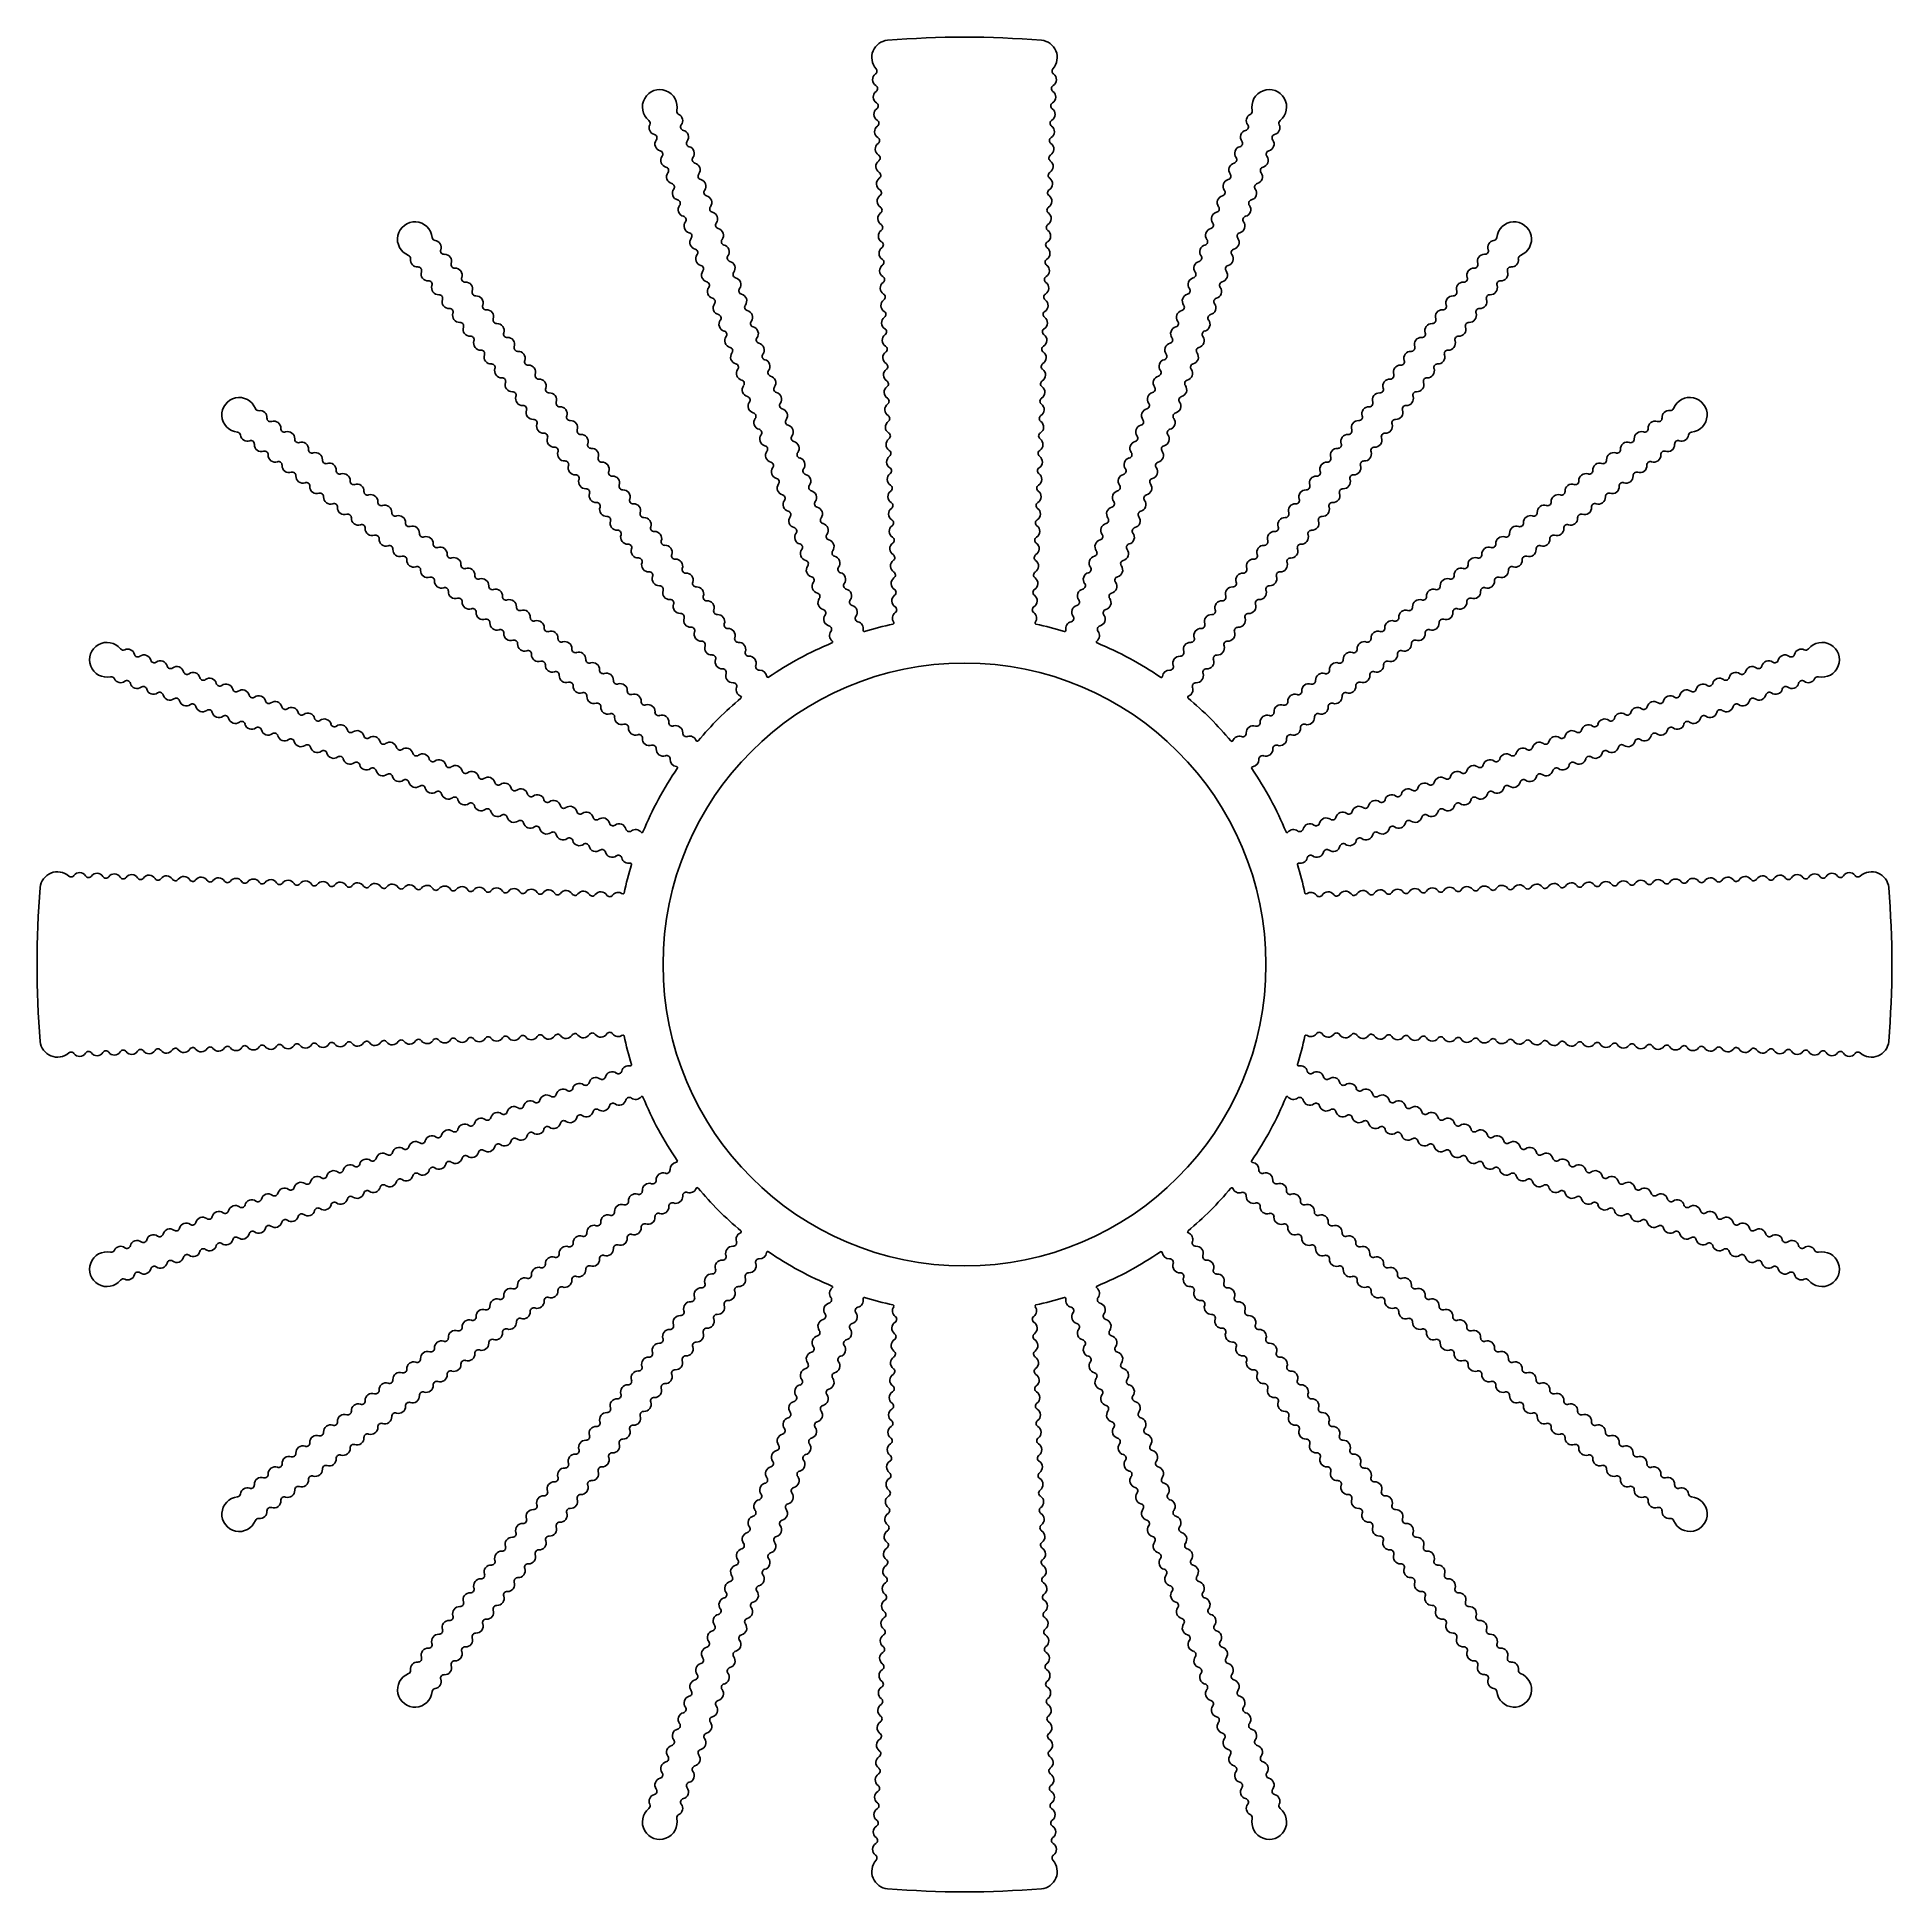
# Model space of a CAD drawing. Extents: x 1169.4 to 1249.4, y 450.2 to 530.2.
import ezdxf

# ---------------------------------------------------------------- set-up
doc = ezdxf.new("R2010")
doc.units = 0
doc.layers.get('0').update_dxf_attribs({"linetype": 'CONTINUOUS'})

msp = doc.modelspace()

# ---------------------------------------------------------------- linework, layer by layer
msp.add_circle((1209.442, 490.155), 13)
for centre, radius, start, end in [((1206.188, 529.277), 0.743, 94.75528, 221.15028), ((1209.442, 490.155), 40, 85.24472, 94.75528), ((1212.697, 529.277), 0.743, 318.84972, 85.24472), ((1205.78, 528.322), 0.3, 126.03433, 238.54558), ((1205.514, 528.688), 0.153, 306.03433, 41.15028), ((1205.542, 527.938), 0.152, 304.12302, 57.62913), ((1213.343, 527.938), 0.152, 122.37087, 235.87698), ((1213.371, 528.688), 0.153, 138.84972, 233.96567), ((1213.105, 528.322), 0.3, 301.45442, 53.96567), ((1196.3, 527.139), 0.75, 348.26047, 230.86529), ((1205.807, 527.572), 0.3, 126.90526, 238.2491), ((1205.57, 527.188), 0.152, 305.9509, 58.2491), ((1213.315, 527.188), 0.152, 121.7509, 234.0491), ((1213.077, 527.572), 0.3, 301.7509, 53.09474), ((1222.585, 527.14), 0.75, 309.13584, 191.74066), ((1195.732, 526.441), 0.15, 334.69966, 50.86529), ((1197.182, 526.956), 0.15, 168.26047, 244.42698), ((1196.987, 526.55), 0.3, 323.11749, 64.42698), ((1205.835, 526.823), 0.3, 125.9509, 238.2491), ((1205.597, 526.439), 0.152, 305.94769, 58.2491), ((1213.288, 526.439), 0.152, 121.7509, 234.05231), ((1213.05, 526.823), 0.3, 301.7509, 54.0491), ((1221.897, 526.55), 0.3, 115.57503, 216.88302), ((1221.703, 526.956), 0.15, 295.57503, 11.74066), ((1223.153, 526.441), 0.15, 129.13584, 205.30235), ((1196.139, 526.249), 0.3, 154.69966, 256.00766), ((1196.027, 525.811), 0.152, 321.5851, 75.09121), ((1196.39, 525.542), 0.3, 144.36734, 255.71118), ((1197.35, 526.281), 0.152, 144.03393, 257.54004), ((1197.238, 525.844), 0.3, 323.41396, 74.7578), ((1197.601, 525.575), 0.152, 143.41396, 255.71217), ((1205.862, 526.073), 0.3, 125.95251, 238.24745), ((1205.625, 525.69), 0.152, 305.9475, 58.25238), ((1213.26, 525.69), 0.152, 121.74762, 234.0525), ((1213.022, 526.073), 0.3, 301.75255, 54.04749), ((1221.284, 525.575), 0.152, 284.28834, 36.58655), ((1221.646, 525.844), 0.3, 105.24271, 216.58655), ((1221.535, 526.281), 0.152, 282.46047, 35.96658), ((1222.495, 525.542), 0.3, 284.28933, 35.63317), ((1222.857, 525.811), 0.152, 104.9093, 218.41541), ((1222.746, 526.249), 0.3, 283.99285, 25.30235), ((1196.279, 525.105), 0.152, 323.41297, 75.71118), ((1196.641, 524.835), 0.3, 143.41297, 255.71118), ((1197.49, 525.137), 0.3, 323.41396, 75.71217), ((1197.852, 524.868), 0.152, 143.41396, 255.71537), ((1205.89, 525.324), 0.3, 125.95261, 238.24755), ((1205.917, 524.575), 0.3, 125.9509, 238.2491), ((1205.652, 524.94), 0.152, 305.9509, 58.25218), ((1213.233, 524.94), 0.152, 121.74782, 234.0491), ((1212.968, 524.575), 0.3, 301.7509, 54.0491), ((1212.995, 525.324), 0.3, 301.75245, 54.04739), ((1221.033, 524.868), 0.152, 284.28514, 36.58655), ((1221.395, 525.137), 0.3, 104.28834, 216.58655), ((1222.244, 524.836), 0.3, 284.28933, 36.58754), ((1222.606, 525.105), 0.152, 104.28933, 216.58754), ((1196.53, 524.398), 0.152, 323.40977, 75.71118), ((1196.892, 524.129), 0.3, 143.41459, 255.70953), ((1197.741, 524.43), 0.3, 323.41562, 75.71055), ((1198.103, 524.161), 0.152, 143.41068, 255.71556), ((1197.992, 523.724), 0.3, 323.41551, 75.71045), ((1205.945, 523.825), 0.3, 125.9509, 238.2491), ((1205.68, 524.191), 0.152, 305.9509, 58.2491), ((1213.205, 524.191), 0.152, 121.7509, 234.0491), ((1212.94, 523.825), 0.3, 301.7509, 54.0491), ((1220.893, 523.724), 0.3, 104.29006, 216.585), ((1220.781, 524.161), 0.152, 284.28495, 36.58983), ((1221.144, 524.431), 0.3, 104.28996, 216.58489), ((1221.993, 524.129), 0.3, 284.29098, 36.58592), ((1222.355, 524.398), 0.152, 104.28933, 216.59074), ((1196.781, 523.691), 0.152, 323.40958, 75.71446), ((1197.143, 523.422), 0.3, 143.41469, 255.70963), ((1198.354, 523.455), 0.152, 143.41088, 255.71217), ((1198.243, 523.017), 0.3, 323.41396, 75.71217), ((1205.972, 523.076), 0.3, 125.9509, 238.2491), ((1205.707, 523.441), 0.152, 305.9509, 58.2491), ((1213.178, 523.441), 0.152, 121.7509, 234.0491), ((1212.913, 523.076), 0.3, 301.7509, 54.0491), ((1220.642, 523.017), 0.3, 104.28834, 216.58655), ((1220.53, 523.455), 0.152, 284.28834, 36.58963), ((1221.742, 523.422), 0.3, 284.29088, 36.58582), ((1222.104, 523.691), 0.152, 104.28605, 216.59093), ((1197.032, 522.985), 0.152, 323.41297, 75.71426), ((1197.394, 522.716), 0.3, 143.41297, 255.71118), ((1197.283, 522.278), 0.152, 323.41297, 75.71118), ((1198.605, 522.748), 0.152, 143.41396, 255.71217), ((1198.494, 522.31), 0.3, 323.41396, 75.71217), ((1206, 522.326), 0.3, 125.9509, 238.2491), ((1205.735, 522.692), 0.152, 305.9509, 58.2491), ((1213.15, 522.692), 0.152, 121.7509, 234.0491), ((1212.885, 522.326), 0.3, 301.7509, 54.0491), ((1220.391, 522.311), 0.3, 104.28834, 216.58655), ((1220.279, 522.748), 0.152, 284.28834, 36.58655), ((1221.602, 522.278), 0.152, 104.28933, 216.58754), ((1221.49, 522.716), 0.3, 284.28933, 36.58754), ((1221.853, 522.985), 0.152, 104.28625, 216.58754), ((1185.736, 521.437), 0.75, 5.85648, 248.46131), ((1197.645, 522.009), 0.3, 143.41297, 255.71118), ((1197.534, 521.571), 0.152, 323.41297, 75.71118), ((1198.857, 522.041), 0.152, 143.41396, 255.71217), ((1198.745, 521.604), 0.3, 323.41396, 75.71217), ((1206.027, 521.577), 0.3, 125.9509, 238.2491), ((1205.762, 521.942), 0.152, 305.9509, 58.2491), ((1213.123, 521.942), 0.152, 121.7509, 234.0491), ((1212.858, 521.577), 0.3, 301.7509, 54.0491), ((1220.14, 521.604), 0.3, 104.28834, 216.58655), ((1220.028, 522.041), 0.152, 284.28834, 36.58655), ((1221.351, 521.572), 0.152, 104.28933, 216.58754), ((1221.239, 522.009), 0.3, 284.28933, 36.58754), ((1233.148, 521.438), 0.75, 291.5481, 174.15292), ((1186.632, 521.529), 0.15, 185.85648, 262.023), ((1186.569, 521.083), 0.3, 340.7135, 82.023), ((1186.996, 520.936), 0.152, 161.62995, 275.13606), ((1197.897, 521.302), 0.3, 143.41297, 255.71118), ((1197.785, 520.865), 0.152, 323.41297, 75.71118), ((1199.108, 521.335), 0.152, 143.41396, 255.71217), ((1198.996, 520.897), 0.3, 323.41396, 75.71217), ((1206.055, 520.827), 0.3, 125.95258, 238.2491), ((1205.79, 521.193), 0.152, 305.94757, 58.2491), ((1213.095, 521.193), 0.152, 121.7509, 234.05243), ((1212.83, 520.827), 0.3, 301.7509, 54.04742), ((1219.889, 520.897), 0.3, 104.28834, 216.58655), ((1219.777, 521.335), 0.152, 284.28834, 36.58655), ((1221.1, 520.865), 0.152, 104.28933, 216.58754), ((1220.988, 521.302), 0.3, 284.28933, 36.58754), ((1231.888, 520.937), 0.152, 264.87273, 18.37884), ((1232.315, 521.084), 0.3, 97.98729, 199.29529), ((1232.252, 521.53), 0.15, 277.98729, 354.15292), ((1185.405, 520.6), 0.15, 352.29567, 68.46131), ((1185.851, 520.539), 0.3, 172.29567, 273.60367), ((1185.877, 520.088), 0.152, 339.18111, 92.68722), ((1186.304, 519.942), 0.3, 161.96335, 273.3072), ((1187.022, 520.486), 0.3, 341.00997, 92.35382), ((1187.449, 520.339), 0.152, 161.00997, 273.30818), ((1187.475, 519.888), 0.3, 341.00997, 93.30818), ((1198.148, 520.596), 0.3, 143.41297, 255.71118), ((1198.036, 520.158), 0.152, 323.41297, 75.71118), ((1198.399, 519.889), 0.3, 143.41297, 255.71118), ((1199.359, 520.628), 0.152, 143.41396, 255.71217), ((1199.247, 520.191), 0.3, 323.41396, 75.71217), ((1199.61, 519.921), 0.152, 143.41396, 255.7155), ((1206.082, 520.078), 0.3, 125.9509, 238.24713), ((1205.817, 520.444), 0.152, 305.9509, 58.2491), ((1213.068, 520.444), 0.152, 121.7509, 234.0491), ((1212.803, 520.078), 0.3, 301.75287, 54.0491), ((1219.275, 519.922), 0.152, 284.28501, 36.58655), ((1219.637, 520.191), 0.3, 104.28834, 216.58655), ((1219.526, 520.628), 0.152, 284.28834, 36.58655), ((1220.486, 519.889), 0.3, 284.28933, 36.58754), ((1220.849, 520.158), 0.152, 104.28933, 216.58754), ((1220.737, 520.596), 0.3, 284.28933, 36.58754), ((1231.409, 519.888), 0.3, 86.7006, 198.99881), ((1231.435, 520.339), 0.152, 266.7006, 18.99881), ((1231.862, 520.486), 0.3, 87.65497, 198.99881), ((1232.58, 519.942), 0.3, 266.70159, 18.04543), ((1233.007, 520.089), 0.152, 87.32156, 200.82767), ((1233.033, 520.54), 0.3, 266.40512, 7.71461), ((1233.478, 520.6), 0.15, 111.5481, 187.71461), ((1186.33, 519.491), 0.152, 341.00899, 93.3072), ((1186.757, 519.344), 0.3, 161.00899, 273.3072), ((1187.902, 519.741), 0.152, 161.00997, 273.31139), ((1187.928, 519.29), 0.3, 341.01163, 93.30656), ((1198.287, 519.451), 0.152, 323.40965, 75.71118), ((1198.65, 519.182), 0.3, 143.41466, 255.71118), ((1199.498, 519.484), 0.3, 323.41396, 75.71049), ((1199.861, 519.215), 0.152, 143.41396, 255.71217), ((1206.11, 519.329), 0.3, 125.95249, 238.24723), ((1205.845, 519.694), 0.152, 305.94774, 58.253), ((1213.04, 519.694), 0.152, 121.747, 234.05226), ((1212.775, 519.329), 0.3, 301.75277, 54.04751), ((1219.024, 519.215), 0.152, 284.28834, 36.58655), ((1219.386, 519.484), 0.3, 104.29002, 216.58655), ((1220.235, 519.182), 0.3, 284.28933, 36.58585), ((1220.597, 519.452), 0.152, 104.28933, 216.59086), ((1230.956, 519.291), 0.3, 86.70222, 198.99716), ((1230.982, 519.741), 0.152, 266.6974, 18.99881), ((1232.127, 519.345), 0.3, 266.70159, 18.9998), ((1232.554, 519.492), 0.152, 86.70159, 198.9998), ((1186.783, 518.893), 0.152, 341.00578, 93.3072), ((1187.21, 518.746), 0.3, 161.01061, 273.30554), ((1187.236, 518.296), 0.152, 341.00559, 93.31047), ((1188.355, 519.143), 0.152, 161.0067, 273.31158), ((1188.381, 518.693), 0.3, 341.01153, 93.30647), ((1188.808, 518.546), 0.152, 161.0069, 273.30818), ((1198.538, 518.745), 0.152, 323.41297, 75.71118), ((1198.901, 518.476), 0.3, 143.41297, 255.70921), ((1199.75, 518.777), 0.3, 323.41593, 75.71217), ((1200.112, 518.508), 0.152, 143.41006, 255.71532), ((1206.137, 518.579), 0.3, 125.95276, 238.2491), ((1205.872, 518.945), 0.152, 305.94721, 58.25282), ((1213.013, 518.945), 0.152, 121.74718, 234.05279), ((1212.748, 518.579), 0.3, 301.7509, 54.04724), ((1218.773, 518.508), 0.152, 284.28519, 36.59045), ((1219.135, 518.777), 0.3, 104.28834, 216.58458), ((1219.984, 518.476), 0.3, 284.2913, 36.58754), ((1220.346, 518.745), 0.152, 104.28933, 216.58754), ((1230.076, 518.546), 0.152, 266.7006, 19.00189), ((1230.503, 518.693), 0.3, 86.70232, 198.99726), ((1230.529, 519.144), 0.152, 266.69721, 19.00209), ((1231.648, 518.296), 0.152, 86.69831, 199.00319), ((1231.674, 518.747), 0.3, 266.70325, 18.99818), ((1232.101, 518.894), 0.152, 86.70159, 199.003), ((1187.663, 518.149), 0.3, 161.0107, 273.30564), ((1187.689, 517.698), 0.152, 341.00899, 93.31027), ((1188.116, 517.551), 0.3, 161.00899, 273.3072), ((1188.834, 518.095), 0.3, 341.00997, 93.30818), ((1189.261, 517.948), 0.152, 161.00997, 273.30818), ((1189.287, 517.497), 0.3, 341.00997, 93.30818), ((1198.79, 518.038), 0.152, 323.40982, 75.71508), ((1199.152, 517.769), 0.3, 143.41457, 255.70931), ((1200.001, 518.071), 0.3, 323.41584, 75.71057), ((1200.363, 517.801), 0.152, 143.41024, 255.71585), ((1200.252, 517.364), 0.3, 323.41396, 75.71031), ((1206.165, 517.83), 0.3, 125.9509, 238.247), ((1205.9, 518.195), 0.152, 305.9509, 58.2491), ((1212.985, 518.195), 0.152, 121.7509, 234.0491), ((1212.72, 517.83), 0.3, 301.753, 54.0491), ((1218.633, 517.364), 0.3, 104.2902, 216.58655), ((1218.522, 517.802), 0.152, 284.28466, 36.59027), ((1218.884, 518.071), 0.3, 104.28994, 216.58467), ((1219.733, 517.769), 0.3, 284.29121, 36.58594), ((1220.095, 518.038), 0.152, 104.28543, 216.59069), ((1229.597, 517.497), 0.3, 86.7006, 198.99881), ((1229.623, 517.948), 0.152, 266.7006, 18.99881), ((1230.05, 518.095), 0.3, 86.7006, 198.99881), ((1230.768, 517.551), 0.3, 266.70159, 18.9998), ((1231.195, 517.698), 0.152, 86.69851, 198.9998), ((1231.221, 518.149), 0.3, 266.70314, 18.99808), ((1188.142, 517.1), 0.152, 341.00899, 93.3072), ((1188.569, 516.953), 0.3, 161.00899, 273.3072), ((1189.714, 517.35), 0.152, 161.00997, 273.30818), ((1189.74, 516.9), 0.3, 341.00997, 93.30818), ((1190.167, 516.753), 0.152, 161.00997, 273.30818), ((1199.041, 517.331), 0.152, 323.40929, 75.7149), ((1199.403, 517.062), 0.3, 143.41484, 255.71118), ((1200.614, 517.095), 0.152, 143.41396, 255.71217), ((1200.503, 516.657), 0.3, 323.41606, 75.71217), ((1206.192, 517.08), 0.3, 125.9509, 238.2491), ((1205.927, 517.446), 0.152, 305.9509, 58.25327), ((1205.955, 516.696), 0.152, 305.9509, 58.2491), ((1212.93, 516.696), 0.152, 121.7509, 234.0491), ((1212.958, 517.446), 0.152, 121.74673, 234.0491), ((1212.693, 517.08), 0.3, 301.7509, 54.0491), ((1218.382, 516.657), 0.3, 104.28834, 216.58445), ((1218.27, 517.095), 0.152, 284.28834, 36.58655), ((1219.482, 517.062), 0.3, 284.28933, 36.58567), ((1219.844, 517.332), 0.152, 104.28561, 216.59122), ((1228.718, 516.753), 0.152, 266.7006, 18.99881), ((1229.145, 516.9), 0.3, 86.7006, 198.99881), ((1229.171, 517.35), 0.152, 266.7006, 18.99881), ((1230.315, 516.954), 0.3, 266.70159, 18.9998), ((1230.742, 517.101), 0.152, 86.70159, 198.9998), ((1188.595, 516.502), 0.152, 341.00899, 93.3072), ((1189.022, 516.356), 0.3, 161.00899, 273.3072), ((1189.048, 515.905), 0.152, 341.00899, 93.3072), ((1190.193, 516.302), 0.3, 341.00997, 93.30818), ((1190.62, 516.155), 0.152, 161.00997, 273.30818), ((1190.646, 515.704), 0.3, 341.00997, 93.30818), ((1199.292, 516.625), 0.152, 323.41297, 75.71118), ((1199.654, 516.356), 0.3, 143.41297, 255.70908), ((1199.543, 515.918), 0.152, 323.41297, 75.71534), ((1200.865, 516.388), 0.152, 143.4098, 255.71217), ((1200.754, 515.951), 0.3, 323.41396, 75.71217), ((1206.22, 516.331), 0.3, 125.9509, 238.2491), ((1205.982, 515.947), 0.152, 305.9509, 58.2491), ((1212.903, 515.947), 0.152, 121.7509, 234.0491), ((1212.665, 516.331), 0.3, 301.7509, 54.0491), ((1218.131, 515.951), 0.3, 104.28834, 216.58655), ((1218.019, 516.388), 0.152, 284.28834, 36.59071), ((1219.342, 515.918), 0.152, 104.28517, 216.58754), ((1219.231, 516.356), 0.3, 284.29143, 36.58754), ((1219.593, 516.625), 0.152, 104.28933, 216.58754), ((1228.239, 515.704), 0.3, 86.7006, 198.99881), ((1228.265, 516.155), 0.152, 266.7006, 18.99881), ((1228.692, 516.302), 0.3, 86.7006, 198.99881), ((1229.836, 515.905), 0.152, 86.70159, 198.9998), ((1229.862, 516.356), 0.3, 266.70159, 18.9998), ((1230.289, 516.503), 0.152, 86.70159, 198.9998), ((1189.475, 515.758), 0.3, 161.00899, 273.3072), ((1189.501, 515.307), 0.152, 341.00899, 93.3072), ((1189.928, 515.16), 0.3, 161.00899, 273.3072), ((1191.073, 515.557), 0.152, 161.00997, 273.31151), ((1191.099, 515.107), 0.3, 341.00997, 93.3065), ((1199.905, 515.649), 0.3, 143.41297, 255.71118), ((1199.794, 515.212), 0.152, 323.41297, 75.71118), ((1201.117, 515.682), 0.152, 143.41396, 255.71217), ((1201.005, 515.244), 0.3, 323.41396, 75.71217), ((1206.247, 515.581), 0.3, 125.9509, 238.24702), ((1206.01, 515.197), 0.152, 305.94602, 58.25323), ((1212.875, 515.197), 0.152, 121.74677, 234.05398), ((1212.638, 515.581), 0.3, 301.75298, 54.0491), ((1217.88, 515.244), 0.3, 104.28834, 216.58655), ((1217.768, 515.682), 0.152, 284.28834, 36.58655), ((1219.091, 515.212), 0.152, 104.28933, 216.58754), ((1218.979, 515.649), 0.3, 284.28933, 36.58754), ((1227.786, 515.106), 0.3, 86.70229, 198.99881), ((1227.812, 515.557), 0.152, 266.69728, 18.99881), ((1228.957, 515.16), 0.3, 266.70159, 18.9998), ((1229.384, 515.307), 0.152, 86.70159, 198.9998), ((1229.41, 515.758), 0.3, 266.70159, 18.9998), ((1178.16, 513.861), 0.75, 21.5481, 264.15292), ((1189.954, 514.709), 0.152, 341.00566, 93.3072), ((1190.381, 514.563), 0.3, 161.01067, 273.3072), ((1191.526, 514.96), 0.152, 161.00997, 273.30818), ((1191.552, 514.509), 0.3, 341.01194, 93.30818), ((1191.979, 514.362), 0.152, 161.00607, 273.31134), ((1200.156, 514.942), 0.3, 143.41297, 255.71118), ((1200.045, 514.505), 0.152, 323.41297, 75.71118), ((1200.408, 514.236), 0.3, 143.41297, 255.7091), ((1201.368, 514.975), 0.152, 143.41396, 255.71217), ((1201.256, 514.537), 0.3, 323.41605, 75.71217), ((1206.275, 514.832), 0.3, 125.95336, 238.24673), ((1206.037, 514.448), 0.152, 305.94657, 58.2538), ((1212.848, 514.448), 0.152, 121.7462, 234.05343), ((1212.61, 514.832), 0.3, 301.75327, 54.04664), ((1217.629, 514.537), 0.3, 104.28834, 216.58446), ((1217.517, 514.975), 0.152, 284.28834, 36.58655), ((1218.477, 514.236), 0.3, 284.29141, 36.58754), ((1218.84, 514.505), 0.152, 104.28933, 216.58754), ((1218.728, 514.943), 0.3, 284.28933, 36.58754), ((1226.906, 514.362), 0.152, 266.69745, 19.00271), ((1227.333, 514.509), 0.3, 86.7006, 198.99684), ((1227.359, 514.959), 0.152, 266.7006, 18.99881), ((1228.504, 514.563), 0.3, 266.70159, 18.99812), ((1228.931, 514.71), 0.152, 86.70159, 199.00313), ((1240.724, 513.862), 0.75, 275.85648, 158.46131), ((1178.997, 514.191), 0.15, 201.5481, 277.71461), ((1179.058, 513.745), 0.3, 356.40512, 97.71461), ((1179.509, 513.72), 0.152, 177.32156, 290.82767), ((1190.407, 514.112), 0.152, 341.00899, 93.3072), ((1190.834, 513.965), 0.3, 161.00899, 273.30523), ((1190.86, 513.514), 0.152, 341.00583, 93.3111), ((1192.005, 513.911), 0.3, 341.01185, 93.30659), ((1192.432, 513.764), 0.152, 161.00626, 273.31187), ((1192.458, 513.314), 0.3, 341.00997, 93.30632), ((1200.296, 513.798), 0.152, 323.40809, 75.71531), ((1200.659, 513.529), 0.3, 143.41544, 255.70881), ((1201.619, 514.268), 0.152, 143.40983, 255.71705), ((1201.507, 513.831), 0.3, 323.41633, 75.7097), ((1201.87, 513.562), 0.152, 143.40926, 255.7165), ((1206.302, 514.083), 0.3, 125.95308, 238.24755), ((1206.064, 513.699), 0.152, 305.9509, 58.25219), ((1212.82, 513.699), 0.152, 121.74781, 234.0491), ((1212.583, 514.083), 0.3, 301.75245, 54.04692), ((1217.015, 513.562), 0.152, 284.28401, 36.59125), ((1217.377, 513.831), 0.3, 104.29081, 216.58418), ((1217.266, 514.268), 0.152, 284.28346, 36.59068), ((1218.226, 513.529), 0.3, 284.2917, 36.58507), ((1218.589, 513.798), 0.152, 104.2852, 216.59242), ((1226.427, 513.313), 0.3, 86.70247, 198.99881), ((1226.453, 513.764), 0.152, 266.69692, 19.00253), ((1226.88, 513.911), 0.3, 86.7022, 198.99693), ((1228.025, 513.514), 0.152, 86.69769, 199.00295), ((1228.051, 513.965), 0.3, 266.70356, 18.9998), ((1228.478, 514.112), 0.152, 86.70159, 198.9998), ((1239.376, 513.72), 0.152, 249.18111, 2.68722), ((1239.826, 513.746), 0.3, 82.29567, 183.60367), ((1239.887, 514.192), 0.15, 262.29567, 338.46131), ((1178.068, 512.965), 0.15, 7.98729, 84.15292), ((1178.514, 513.028), 0.3, 187.98729, 289.29529), ((1179.655, 513.293), 0.3, 356.70159, 108.04543), ((1180.106, 513.267), 0.152, 176.70159, 288.9998), ((1180.253, 512.84), 0.3, 356.70159, 108.9998), ((1180.704, 512.814), 0.152, 176.70159, 289.003), ((1191.287, 513.367), 0.3, 161.01058, 273.30532), ((1191.313, 512.916), 0.152, 341.0053, 93.31091), ((1191.74, 512.77), 0.3, 161.01085, 273.3072), ((1192.885, 513.167), 0.152, 161.00997, 273.30818), ((1192.911, 512.716), 0.3, 341.01208, 93.30818), ((1200.547, 513.092), 0.152, 323.40864, 75.71588), ((1200.91, 512.822), 0.3, 143.41516, 255.70963), ((1201.758, 513.124), 0.3, 323.41552, 75.70998), ((1202.121, 512.855), 0.152, 143.41088, 255.71217), ((1206.33, 513.333), 0.3, 125.9509, 238.24718), ((1206.357, 512.584), 0.3, 125.9509, 238.2491), ((1206.092, 512.949), 0.152, 305.9509, 58.25292), ((1212.793, 512.949), 0.152, 121.74708, 234.0491), ((1212.528, 512.584), 0.3, 301.7509, 54.0491), ((1212.555, 513.333), 0.3, 301.75282, 54.0491), ((1216.764, 512.855), 0.152, 284.28834, 36.58963), ((1217.126, 513.124), 0.3, 104.29053, 216.58499), ((1217.975, 512.823), 0.3, 284.29089, 36.58535), ((1218.338, 513.092), 0.152, 104.28463, 216.59187), ((1225.974, 512.716), 0.3, 86.7006, 198.99671), ((1226, 513.166), 0.152, 266.7006, 18.99881), ((1227.145, 512.769), 0.3, 266.70159, 18.99794), ((1227.572, 512.916), 0.152, 86.69787, 199.00348), ((1227.598, 513.367), 0.3, 266.70347, 18.9982), ((1238.18, 512.814), 0.152, 251.00578, 3.3072), ((1238.631, 512.84), 0.3, 71.00899, 183.3072), ((1238.778, 513.267), 0.152, 251.00899, 3.3072), ((1239.229, 513.293), 0.3, 71.96335, 183.3072), ((1240.37, 513.029), 0.3, 250.7135, 352.023), ((1240.816, 512.966), 0.15, 95.85648, 172.023), ((1178.661, 512.601), 0.152, 354.87273, 108.37884), ((1179.112, 512.575), 0.3, 177.65497, 288.99881), ((1179.259, 512.148), 0.152, 356.7006, 108.99881), ((1179.709, 512.122), 0.3, 176.7006, 288.99881), ((1180.851, 512.387), 0.3, 356.70325, 108.99818), ((1181.302, 512.361), 0.152, 176.69831, 289.00319), ((1181.449, 511.934), 0.3, 356.70314, 108.99808), ((1191.766, 512.319), 0.152, 341.00899, 93.3072), ((1192.193, 512.172), 0.3, 161.00899, 273.30509), ((1193.338, 512.569), 0.152, 161.00581, 273.30818), ((1193.364, 512.118), 0.3, 341.00997, 93.30818), ((1193.791, 511.971), 0.152, 161.00997, 273.30818), ((1200.798, 512.385), 0.152, 323.41297, 75.71426), ((1201.161, 512.116), 0.3, 143.41297, 255.70925), ((1202.01, 512.417), 0.3, 323.41589, 75.71217), ((1202.372, 512.148), 0.152, 143.41014, 255.71217), ((1202.261, 511.711), 0.3, 323.41396, 75.71217), ((1206.385, 511.834), 0.3, 125.9509, 238.2491), ((1206.119, 512.2), 0.152, 305.9509, 58.2491), ((1212.765, 512.2), 0.152, 121.7509, 234.0491), ((1212.5, 511.834), 0.3, 301.7509, 54.0491), ((1216.624, 511.711), 0.3, 104.28834, 216.58655), ((1216.513, 512.148), 0.152, 284.28834, 36.59037), ((1216.875, 512.418), 0.3, 104.28834, 216.58462), ((1217.724, 512.116), 0.3, 284.29126, 36.58754), ((1218.087, 512.385), 0.152, 104.28625, 216.58754), ((1225.095, 511.971), 0.152, 266.7006, 18.99881), ((1225.521, 512.118), 0.3, 86.7006, 198.99881), ((1225.547, 512.569), 0.152, 266.7006, 19.00297), ((1226.692, 512.172), 0.3, 266.70369, 18.9998), ((1227.119, 512.319), 0.152, 86.70159, 198.9998), ((1237.436, 511.934), 0.3, 71.0107, 183.30564), ((1237.583, 512.361), 0.152, 251.00559, 3.31047), ((1238.033, 512.387), 0.3, 71.01061, 183.30554), ((1239.175, 512.123), 0.3, 251.00997, 3.30818), ((1239.626, 512.149), 0.152, 71.00997, 183.30818), ((1239.773, 512.576), 0.3, 251.00997, 2.35382), ((1240.224, 512.602), 0.152, 71.62995, 185.13606), ((1179.856, 511.695), 0.152, 356.6974, 108.99881), ((1180.307, 511.669), 0.3, 176.70222, 288.99716), ((1180.454, 511.242), 0.152, 356.69721, 109.00209), ((1180.905, 511.216), 0.3, 176.70232, 288.99726), ((1181.899, 511.908), 0.152, 176.69851, 288.9998), ((1182.046, 511.481), 0.3, 356.70159, 108.9998), ((1182.497, 511.455), 0.152, 176.70159, 288.9998), ((1182.644, 511.028), 0.3, 356.70159, 108.9998), ((1192.219, 511.721), 0.152, 341.00899, 93.31136), ((1192.646, 511.574), 0.3, 161.00899, 273.3072), ((1192.672, 511.123), 0.152, 341.00899, 93.3072), ((1193.817, 511.521), 0.3, 341.00997, 93.30818), ((1194.244, 511.374), 0.152, 161.00997, 273.30818), ((1194.27, 510.923), 0.3, 341.01206, 93.30818), ((1201.049, 511.678), 0.152, 323.41297, 75.715), ((1201.412, 511.409), 0.3, 143.41297, 255.71118), ((1202.623, 511.442), 0.152, 143.41396, 255.71217), ((1202.512, 511.004), 0.3, 323.41396, 75.71217), ((1206.412, 511.085), 0.3, 125.9509, 238.2491), ((1206.147, 511.45), 0.152, 305.9509, 58.2491), ((1212.738, 511.45), 0.152, 121.7509, 234.0491), ((1212.473, 511.085), 0.3, 301.7509, 54.0491), ((1216.373, 511.004), 0.3, 104.28834, 216.58655), ((1216.262, 511.442), 0.152, 284.28834, 36.58655), ((1217.473, 511.409), 0.3, 284.28933, 36.58754), ((1217.835, 511.678), 0.152, 104.28551, 216.58754), ((1224.616, 510.922), 0.3, 86.7006, 198.99673), ((1224.642, 511.373), 0.152, 266.7006, 18.99881), ((1225.069, 511.52), 0.3, 86.7006, 198.99881), ((1226.213, 511.123), 0.152, 86.70159, 198.9998), ((1226.239, 511.574), 0.3, 266.70159, 18.9998), ((1226.666, 511.721), 0.152, 86.69743, 198.9998), ((1236.24, 511.028), 0.3, 71.00899, 183.3072), ((1236.387, 511.455), 0.152, 251.00899, 3.3072), ((1236.838, 511.481), 0.3, 71.00899, 183.3072), ((1236.985, 511.908), 0.152, 251.00899, 3.31027), ((1237.98, 511.217), 0.3, 251.01153, 3.30647), ((1238.43, 511.243), 0.152, 71.0067, 183.31158), ((1238.577, 511.67), 0.3, 251.01163, 3.30656), ((1239.028, 511.696), 0.152, 71.00997, 183.31139), ((1181.052, 510.789), 0.152, 356.7006, 109.00189), ((1181.503, 510.763), 0.3, 176.7006, 288.99881), ((1181.65, 510.336), 0.152, 356.7006, 108.99881), ((1183.095, 511.002), 0.152, 176.70159, 288.9998), ((1183.242, 510.575), 0.3, 356.70159, 108.9998), ((1183.693, 510.549), 0.152, 176.70159, 288.9998), ((1183.84, 510.122), 0.3, 356.70159, 108.9998), ((1193.099, 510.976), 0.3, 161.00899, 273.3072), ((1193.125, 510.526), 0.152, 341.00899, 93.3072), ((1193.552, 510.379), 0.3, 161.00899, 273.30511), ((1194.697, 510.776), 0.152, 161.00584, 273.31306), ((1194.723, 510.325), 0.3, 341.01235, 93.30572), ((1201.3, 510.972), 0.152, 323.41297, 75.71118), ((1201.663, 510.703), 0.3, 143.41297, 255.71118), ((1201.552, 510.265), 0.152, 323.41297, 75.71118), ((1202.874, 510.735), 0.152, 143.41396, 255.71217), ((1202.763, 510.297), 0.3, 323.41396, 75.71217), ((1206.439, 510.335), 0.3, 125.9509, 238.24746), ((1206.174, 510.701), 0.152, 305.9509, 58.2491), ((1212.71, 510.701), 0.152, 121.7509, 234.0491), ((1212.445, 510.335), 0.3, 301.75254, 54.0491), ((1216.122, 510.298), 0.3, 104.28834, 216.58655), ((1216.011, 510.735), 0.152, 284.28834, 36.58655), ((1217.333, 510.265), 0.152, 104.28933, 216.58754), ((1217.222, 510.703), 0.3, 284.28933, 36.58754), ((1217.584, 510.972), 0.152, 104.28933, 216.58754), ((1224.163, 510.325), 0.3, 86.70307, 198.99644), ((1224.189, 510.775), 0.152, 266.69572, 19.00294), ((1225.334, 510.378), 0.3, 266.70368, 18.9998), ((1225.76, 510.525), 0.152, 86.70159, 198.9998), ((1225.786, 510.976), 0.3, 266.70159, 18.9998), ((1235.045, 510.122), 0.3, 71.00899, 183.3072), ((1235.192, 510.549), 0.152, 251.00899, 3.3072), ((1235.643, 510.575), 0.3, 71.00899, 183.3072), ((1235.79, 511.002), 0.152, 251.00899, 3.3072), ((1237.235, 510.337), 0.152, 71.00997, 183.30818), ((1237.382, 510.764), 0.3, 251.00997, 3.30818), ((1237.833, 510.79), 0.152, 71.0069, 183.30818), ((1182.1, 510.31), 0.3, 176.7006, 288.99881), ((1182.247, 509.883), 0.152, 356.7006, 108.99881), ((1182.698, 509.857), 0.3, 176.7006, 288.99881), ((1184.29, 510.096), 0.152, 176.70159, 288.9998), ((1184.437, 509.669), 0.3, 356.70159, 108.9998), ((1184.888, 509.643), 0.152, 176.70159, 289.00313), ((1193.578, 509.928), 0.152, 341.00411, 93.31133), ((1194.005, 509.781), 0.3, 161.01145, 273.30482), ((1195.15, 510.178), 0.152, 161.00528, 273.31251), ((1195.176, 509.728), 0.3, 341.01153, 93.30599), ((1195.603, 509.581), 0.152, 161.00689, 273.30818), ((1201.914, 509.996), 0.3, 143.41297, 255.71118), ((1201.803, 509.558), 0.152, 323.41297, 75.71118), ((1203.125, 510.028), 0.152, 143.41396, 255.71217), ((1203.014, 509.591), 0.3, 323.4156, 75.71217), ((1206.467, 509.586), 0.3, 125.9509, 238.24684), ((1206.202, 509.951), 0.152, 305.9509, 58.25235), ((1212.683, 509.951), 0.152, 121.74765, 234.0491), ((1212.418, 509.586), 0.3, 301.75316, 54.0491), ((1215.871, 509.591), 0.3, 104.28834, 216.58491), ((1215.759, 510.028), 0.152, 284.28834, 36.58655), ((1217.082, 509.558), 0.152, 104.28933, 216.58754), ((1216.971, 509.996), 0.3, 284.28933, 36.58754), ((1223.283, 509.58), 0.152, 266.7006, 19.00189), ((1223.71, 509.727), 0.3, 86.70279, 198.99725), ((1223.736, 510.178), 0.152, 266.69627, 19.00351), ((1224.881, 509.781), 0.3, 266.70396, 18.99733), ((1225.308, 509.928), 0.152, 86.69746, 199.00468), ((1233.997, 509.643), 0.152, 251.00566, 3.3072), ((1234.447, 509.67), 0.3, 71.00899, 183.3072), ((1234.594, 510.096), 0.152, 251.00899, 3.3072), ((1236.187, 509.858), 0.3, 251.00997, 3.30818), ((1236.637, 509.884), 0.152, 71.00997, 183.30818), ((1236.784, 510.311), 0.3, 251.00997, 3.30818), ((1182.845, 509.431), 0.152, 356.7006, 108.99881), ((1183.296, 509.405), 0.3, 176.7006, 288.99881), ((1183.443, 508.978), 0.152, 356.7006, 108.99881), ((1183.893, 508.952), 0.3, 176.7006, 288.99881), ((1185.035, 509.217), 0.3, 356.70159, 108.99812), ((1185.486, 509.191), 0.152, 176.70159, 288.9998), ((1185.633, 508.764), 0.3, 356.70356, 108.9998), ((1194.031, 509.33), 0.152, 341.00466, 93.31189), ((1194.458, 509.183), 0.3, 161.01118, 273.30564), ((1194.484, 508.733), 0.152, 341.00899, 93.31028), ((1195.629, 509.13), 0.3, 341.0119, 93.30818), ((1196.056, 508.983), 0.152, 161.00616, 273.30818), ((1196.082, 508.532), 0.3, 341.00997, 93.30818), ((1202.165, 509.289), 0.3, 143.41297, 255.70954), ((1202.054, 508.852), 0.152, 323.41297, 75.71443), ((1203.377, 509.322), 0.152, 143.41071, 255.71217), ((1203.265, 508.884), 0.3, 323.41622, 75.71217), ((1206.494, 508.837), 0.3, 125.95263, 238.2491), ((1206.229, 509.202), 0.152, 305.94746, 58.25358), ((1212.656, 509.202), 0.152, 121.74642, 234.05254), ((1212.39, 508.837), 0.3, 301.7509, 54.04737), ((1215.62, 508.884), 0.3, 104.28834, 216.58429), ((1215.508, 509.322), 0.152, 284.28834, 36.5898), ((1216.831, 508.852), 0.152, 104.28608, 216.58754), ((1216.72, 509.289), 0.3, 284.29097, 36.58754), ((1222.804, 508.531), 0.3, 86.7006, 198.99881), ((1222.83, 508.982), 0.152, 266.7006, 19.00263), ((1223.257, 509.129), 0.3, 86.7006, 198.99688), ((1224.402, 508.732), 0.152, 86.69851, 198.9998), ((1224.428, 509.183), 0.3, 266.70315, 18.99761), ((1224.855, 509.33), 0.152, 86.69689, 199.00413), ((1233.252, 508.764), 0.3, 71.00899, 183.30523), ((1233.399, 509.19), 0.152, 251.00899, 3.3072), ((1233.85, 509.217), 0.3, 71.01067, 183.3072), ((1234.991, 508.952), 0.3, 251.00997, 3.30818), ((1235.442, 508.978), 0.152, 71.00997, 183.30818), ((1235.589, 509.405), 0.3, 251.00997, 3.30818), ((1236.04, 509.431), 0.152, 71.00997, 183.30818), ((1184.04, 508.525), 0.152, 356.69728, 108.99881), ((1184.491, 508.499), 0.3, 176.70229, 288.99881), ((1184.638, 508.072), 0.152, 356.7006, 108.99881), ((1185.089, 508.046), 0.3, 176.7006, 288.99684), ((1186.084, 508.738), 0.152, 176.69769, 289.00295), ((1186.231, 508.311), 0.3, 356.70347, 108.9982), ((1186.681, 508.285), 0.152, 176.69787, 289.00348), ((1186.828, 507.858), 0.3, 356.70159, 108.99794), ((1194.911, 508.586), 0.3, 161.00899, 273.30527), ((1194.937, 508.135), 0.152, 341.00899, 93.31101), ((1195.364, 507.988), 0.3, 161.00899, 273.3072), ((1196.509, 508.385), 0.152, 161.00997, 273.30818), ((1196.535, 507.935), 0.3, 341.00997, 93.30818), ((1202.416, 508.583), 0.3, 143.41297, 255.70892), ((1202.305, 508.145), 0.152, 323.40954, 75.71566), ((1202.667, 507.876), 0.3, 143.41471, 255.71118), ((1203.628, 508.615), 0.152, 143.40949, 255.7156), ((1203.516, 508.178), 0.3, 323.41396, 75.71043), ((1206.522, 508.087), 0.3, 125.9509, 238.2491), ((1206.257, 508.453), 0.152, 305.9509, 58.2491), ((1212.628, 508.453), 0.152, 121.7509, 234.0491), ((1212.363, 508.087), 0.3, 301.7509, 54.0491), ((1215.369, 508.178), 0.3, 104.29008, 216.58655), ((1215.257, 508.615), 0.152, 284.28491, 36.59102), ((1216.217, 507.876), 0.3, 284.28933, 36.5858), ((1216.58, 508.145), 0.152, 104.28485, 216.59097), ((1216.469, 508.583), 0.3, 284.29159, 36.58754), ((1222.351, 507.934), 0.3, 86.7006, 198.99881), ((1222.377, 508.384), 0.152, 266.7006, 18.99881), ((1223.522, 507.987), 0.3, 266.70159, 18.9998), ((1223.949, 508.134), 0.152, 86.69777, 198.9998), ((1223.975, 508.585), 0.3, 266.70352, 18.9998), ((1232.057, 507.858), 0.3, 71.01085, 183.3072), ((1232.204, 508.285), 0.152, 251.0053, 3.31091), ((1232.654, 508.311), 0.3, 71.01058, 183.30532), ((1232.801, 508.738), 0.152, 251.00583, 3.3111), ((1233.796, 508.046), 0.3, 251.01194, 3.30818), ((1234.247, 508.072), 0.152, 71.00997, 183.30818), ((1234.394, 508.499), 0.3, 251.00997, 3.3065), ((1234.844, 508.525), 0.152, 71.00997, 183.31151), ((1185.236, 507.619), 0.152, 356.69745, 109.00271), ((1185.687, 507.593), 0.3, 176.7022, 288.99693), ((1185.834, 507.166), 0.152, 356.69692, 109.00253), ((1187.279, 507.832), 0.152, 176.70159, 288.9998), ((1187.426, 507.405), 0.3, 356.70369, 108.9998), ((1187.877, 507.379), 0.152, 176.69743, 288.9998), ((1188.024, 506.952), 0.3, 356.70159, 108.9998), ((1195.39, 507.537), 0.152, 341.00899, 93.3072), ((1195.817, 507.39), 0.3, 161.00899, 273.3072), ((1196.962, 507.788), 0.152, 161.00997, 273.30818), ((1196.988, 507.337), 0.3, 341.00997, 93.30818), ((1197.415, 507.19), 0.152, 161.00997, 273.30818), ((1202.556, 507.438), 0.152, 323.41297, 75.71118), ((1202.919, 507.169), 0.3, 143.41297, 255.71118), ((1203.879, 507.908), 0.152, 143.41396, 255.71217), ((1203.767, 507.471), 0.3, 323.41396, 75.71217), ((1204.13, 507.202), 0.152, 143.41396, 255.71217), ((1206.549, 507.338), 0.3, 125.9509, 238.2491), ((1206.284, 507.703), 0.152, 305.9509, 58.2491), ((1212.601, 507.703), 0.152, 121.7509, 234.0491), ((1212.335, 507.338), 0.3, 301.7509, 54.0491), ((1214.755, 507.202), 0.152, 284.28834, 36.58655), ((1215.118, 507.471), 0.3, 104.28834, 216.58655), ((1215.006, 507.909), 0.152, 284.28834, 36.58655), ((1215.966, 507.169), 0.3, 284.28933, 36.58754), ((1216.329, 507.439), 0.152, 104.28933, 216.58754), ((1221.471, 507.189), 0.152, 266.7006, 18.99881), ((1221.898, 507.336), 0.3, 86.7006, 198.99881), ((1221.924, 507.787), 0.152, 266.7006, 18.99881), ((1223.069, 507.39), 0.3, 266.70159, 18.9998), ((1223.496, 507.537), 0.152, 86.70159, 198.9998), ((1230.861, 506.952), 0.3, 71.00899, 183.3072), ((1231.008, 507.379), 0.152, 251.00899, 3.31136), ((1231.459, 507.405), 0.3, 71.00899, 183.30509), ((1231.606, 507.832), 0.152, 251.00899, 3.3072), ((1233.051, 507.166), 0.152, 71.00626, 183.31187), ((1233.198, 507.593), 0.3, 251.01185, 3.30659), ((1233.649, 507.619), 0.152, 71.00607, 183.31134), ((1186.284, 507.14), 0.3, 176.70247, 288.99881), ((1186.431, 506.713), 0.152, 356.7006, 108.99881), ((1186.882, 506.687), 0.3, 176.7006, 288.99671), ((1187.029, 506.26), 0.152, 356.7006, 109.00297), ((1188.475, 506.926), 0.152, 176.70159, 288.9998), ((1188.622, 506.499), 0.3, 356.70159, 108.9998), ((1189.072, 506.473), 0.152, 176.70159, 288.9998), ((1195.843, 506.94), 0.152, 341.00899, 93.3072), ((1196.27, 506.793), 0.3, 161.00899, 273.3072), ((1196.296, 506.342), 0.152, 341.00899, 93.3072), ((1197.441, 506.739), 0.3, 341.01162, 93.30818), ((1197.868, 506.592), 0.152, 161.00672, 273.30818), ((1197.894, 506.142), 0.3, 341.01223, 93.30818), ((1202.807, 506.732), 0.152, 323.41297, 75.71118), ((1203.17, 506.463), 0.3, 143.41297, 255.71118), ((1204.018, 506.764), 0.3, 323.41396, 75.71217), ((1204.381, 506.495), 0.152, 143.41396, 255.7152), ((1206.577, 506.588), 0.3, 125.95243, 238.24709), ((1206.312, 506.954), 0.152, 305.94786, 58.2491), ((1212.573, 506.954), 0.152, 121.7509, 234.05214), ((1212.308, 506.588), 0.3, 301.75291, 54.04757), ((1214.504, 506.495), 0.152, 284.28531, 36.58655), ((1214.866, 506.764), 0.3, 104.28834, 216.58655), ((1215.715, 506.463), 0.3, 284.28933, 36.58754), ((1216.078, 506.732), 0.152, 104.28933, 216.58754), ((1220.993, 506.14), 0.3, 86.7006, 198.99655), ((1221.019, 506.591), 0.152, 266.7006, 19.00206), ((1221.445, 506.738), 0.3, 86.7006, 198.99717), ((1222.59, 506.341), 0.152, 86.70159, 198.9998), ((1222.616, 506.792), 0.3, 266.70159, 18.9998), ((1223.043, 506.939), 0.152, 86.70159, 198.9998), ((1229.813, 506.473), 0.152, 251.00899, 3.3072), ((1230.264, 506.499), 0.3, 71.00899, 183.3072), ((1230.411, 506.926), 0.152, 251.00899, 3.3072), ((1231.856, 506.26), 0.152, 71.00581, 183.30818), ((1232.003, 506.687), 0.3, 251.01208, 3.30818), ((1232.454, 506.713), 0.152, 71.00997, 183.30818), ((1232.601, 507.14), 0.3, 251.00997, 3.30632), ((1187.48, 506.234), 0.3, 176.7006, 288.99881), ((1187.627, 505.807), 0.152, 356.7006, 108.99881), ((1188.078, 505.781), 0.3, 176.7006, 288.99881), ((1189.219, 506.046), 0.3, 356.70368, 108.9998), ((1189.67, 506.02), 0.152, 176.69746, 289.00468), ((1189.817, 505.594), 0.3, 356.70396, 108.99733), ((1196.723, 506.195), 0.3, 161.00899, 273.30555), ((1196.749, 505.744), 0.152, 341.00899, 93.31045), ((1197.176, 505.597), 0.3, 161.00899, 273.30494), ((1198.321, 505.995), 0.152, 161.0055, 273.31162), ((1198.347, 505.544), 0.3, 341.00997, 93.30645), ((1203.058, 506.025), 0.152, 323.40994, 75.71118), ((1203.421, 505.756), 0.3, 143.41451, 255.70916), ((1204.27, 506.058), 0.3, 323.41598, 75.71064), ((1204.632, 505.789), 0.152, 143.40996, 255.71628), ((1204.521, 505.351), 0.3, 323.41591, 75.71009), ((1206.604, 505.839), 0.3, 125.95297, 238.24715), ((1206.339, 506.204), 0.152, 305.94678, 58.2531), ((1212.546, 506.204), 0.152, 121.7469, 234.05322), ((1212.281, 505.839), 0.3, 301.75285, 54.04703), ((1214.364, 505.351), 0.3, 104.29042, 216.5846), ((1214.253, 505.789), 0.152, 284.28423, 36.59055), ((1214.615, 506.058), 0.3, 104.28987, 216.58453), ((1215.464, 505.756), 0.3, 284.29135, 36.586), ((1215.827, 506.025), 0.152, 104.28933, 216.59057), ((1220.54, 505.543), 0.3, 86.70234, 198.99881), ((1220.566, 505.993), 0.152, 266.69717, 19.00329), ((1221.711, 505.596), 0.3, 266.70385, 18.9998), ((1222.137, 505.743), 0.152, 86.69834, 198.9998), ((1222.163, 506.194), 0.3, 266.70323, 18.9998), ((1229.068, 505.593), 0.3, 71.01145, 183.30482), ((1229.215, 506.02), 0.152, 251.00411, 3.31133), ((1229.666, 506.046), 0.3, 71.00899, 183.30511), ((1230.808, 505.781), 0.3, 251.00997, 3.30818), ((1231.258, 505.807), 0.152, 71.00997, 183.30818), ((1231.405, 506.234), 0.3, 251.00997, 3.30818), ((1188.225, 505.354), 0.152, 356.7006, 108.99881), ((1188.675, 505.328), 0.3, 176.7006, 288.99673), ((1188.822, 504.902), 0.152, 356.69572, 109.00294), ((1189.273, 504.876), 0.3, 176.70307, 288.99644), ((1190.268, 505.568), 0.152, 176.69689, 289.00413), ((1190.415, 505.141), 0.3, 356.70315, 108.99761), ((1190.866, 505.115), 0.152, 176.69851, 288.9998), ((1191.013, 504.688), 0.3, 356.70352, 108.9998), ((1197.202, 505.147), 0.152, 341.00555, 93.31167), ((1197.629, 505), 0.3, 161.01072, 273.3072), ((1198.774, 505.397), 0.152, 161.00997, 273.30818), ((1198.8, 504.946), 0.3, 341.00997, 93.30818), ((1199.227, 504.799), 0.152, 161.00997, 273.30818), ((1203.309, 505.318), 0.152, 323.40886, 75.71518), ((1203.672, 505.049), 0.3, 143.41505, 255.70923), ((1204.883, 505.082), 0.152, 143.41009, 255.71519), ((1204.772, 504.644), 0.3, 347.62055, 75.71064), ((1209.442, 490.155), 15, 101.86305, 106.71581), ((1206.632, 505.089), 0.3, 125.95242, 215.96668), ((1206.349, 504.884), 0.05, 281.86305, 35.96668), ((1206.367, 505.455), 0.152, 305.94788, 58.25297), ((1212.518, 505.455), 0.152, 121.74703, 234.05212), ((1212.253, 505.089), 0.3, 324.03332, 54.04758), ((1212.536, 504.884), 0.05, 144.03332, 258.13695), ((1209.442, 490.155), 15, 73.28395, 78.13695), ((1214.113, 504.644), 0.3, 104.28987, 192.39762), ((1214.002, 505.082), 0.152, 284.28532, 36.59042), ((1215.213, 505.049), 0.3, 284.29128, 36.58546), ((1215.576, 505.319), 0.152, 104.28533, 216.59165), ((1219.66, 504.798), 0.152, 266.7006, 18.99881), ((1220.087, 504.945), 0.3, 86.7006, 198.99881), ((1220.113, 505.396), 0.152, 266.7006, 18.99881), ((1221.258, 504.999), 0.3, 266.70159, 18.99806), ((1221.685, 505.146), 0.152, 86.69712, 199.00323), ((1227.873, 504.687), 0.3, 71.00899, 183.30527), ((1228.02, 505.114), 0.152, 251.00899, 3.31028), ((1228.471, 505.14), 0.3, 71.01118, 183.30564), ((1228.618, 505.567), 0.152, 251.00466, 3.31189), ((1229.612, 504.875), 0.3, 251.01235, 3.30572), ((1230.063, 504.901), 0.152, 71.00584, 183.31306), ((1230.21, 505.328), 0.3, 251.01206, 3.30818), ((1230.661, 505.354), 0.152, 71.00997, 183.30818), ((1172.458, 503.297), 0.75, 39.13584, 281.74066), ((1189.42, 504.449), 0.152, 356.69627, 109.00351), ((1189.871, 504.423), 0.3, 176.70279, 288.99725), ((1190.018, 503.996), 0.152, 356.7006, 109.00189), ((1191.463, 504.662), 0.152, 176.69777, 288.9998), ((1191.61, 504.235), 0.3, 356.70159, 108.9998), ((1192.061, 504.209), 0.152, 176.70159, 288.9998), ((1192.208, 503.782), 0.3, 356.70159, 108.9998), ((1197.655, 504.549), 0.152, 341.00899, 93.3072), ((1198.082, 504.402), 0.3, 161.00899, 273.3072), ((1198.108, 503.951), 0.152, 341.00899, 93.3072), ((1199.253, 504.348), 0.3, 341.00997, 93.30818), ((1199.68, 504.202), 0.152, 161.00997, 273.31122), ((1199.706, 503.751), 0.3, 341.01199, 93.30665), ((1209.442, 490.155), 15, 112.40933, 124.30565), ((1203.56, 504.612), 0.152, 323.40995, 75.71505), ((1203.923, 504.343), 0.3, 143.4145, 231.5046), ((1203.705, 504.069), 0.05, 292.40933, 51.5046), ((1205.114, 504.569), 0.05, 167.62055, 286.71581), ((1213.771, 504.569), 0.05, 253.28395, 12.39762), ((1215.18, 504.069), 0.05, 128.47569, 247.5909), ((1214.962, 504.343), 0.3, 308.47569, 36.58601), ((1209.442, 490.155), 15, 55.68557, 67.5909), ((1215.325, 504.612), 0.152, 104.28546, 216.59056), ((1219.181, 503.749), 0.3, 86.70214, 198.99679), ((1219.207, 504.2), 0.152, 266.69757, 18.99881), ((1219.634, 504.347), 0.3, 86.7006, 198.99881), ((1220.779, 503.95), 0.152, 86.70159, 198.9998), ((1220.805, 504.401), 0.3, 266.70159, 18.9998), ((1221.232, 504.548), 0.152, 86.70159, 198.9998), ((1226.678, 503.781), 0.3, 71.00899, 183.3072), ((1226.825, 504.208), 0.152, 251.00899, 3.3072), ((1227.275, 504.234), 0.3, 71.00899, 183.3072), ((1227.422, 504.661), 0.152, 251.00899, 3.31101), ((1228.868, 503.995), 0.152, 71.00689, 183.30818), ((1229.015, 504.422), 0.3, 251.01153, 3.30599), ((1229.465, 504.448), 0.152, 71.00528, 183.31251), ((1246.427, 503.298), 0.75, 258.26047, 140.86529), ((1173.156, 503.866), 0.15, 219.13584, 295.30235), ((1173.349, 503.459), 0.3, 13.99285, 115.30235), ((1173.786, 503.57), 0.152, 194.9093, 308.41541), ((1174.055, 503.208), 0.3, 14.28933, 125.63317), ((1174.493, 503.319), 0.152, 194.28933, 306.58754), ((1174.762, 502.957), 0.3, 14.28933, 126.58754), ((1190.469, 503.97), 0.3, 176.7006, 288.99688), ((1190.616, 503.543), 0.152, 356.7006, 109.00263), ((1191.066, 503.517), 0.3, 176.7006, 288.99881), ((1191.213, 503.09), 0.152, 356.7006, 108.99881), ((1192.659, 503.756), 0.152, 176.70159, 288.9998), ((1192.806, 503.329), 0.3, 356.70159, 108.9998), ((1193.257, 503.303), 0.152, 176.70159, 288.9998), ((1198.535, 503.804), 0.3, 161.00899, 273.3072), ((1198.561, 503.354), 0.152, 341.00595, 93.3072), ((1198.988, 503.207), 0.3, 161.01052, 273.30518), ((1200.133, 503.604), 0.152, 161.00598, 273.3123), ((1200.159, 503.153), 0.3, 341.01193, 93.3061), ((1218.728, 503.152), 0.3, 86.70268, 198.99686), ((1218.754, 503.602), 0.152, 266.69649, 19.00281), ((1219.899, 503.205), 0.3, 266.70361, 18.99826), ((1220.326, 503.352), 0.152, 86.70159, 199.00283), ((1220.352, 503.803), 0.3, 266.70159, 18.9998), ((1225.629, 503.302), 0.152, 251.00899, 3.3072), ((1226.08, 503.328), 0.3, 71.00899, 183.3072), ((1226.227, 503.755), 0.152, 251.00899, 3.3072), ((1227.672, 503.089), 0.152, 71.00997, 183.30818), ((1227.819, 503.516), 0.3, 251.00997, 3.30818), ((1228.27, 503.542), 0.152, 71.00616, 183.30818), ((1228.417, 503.969), 0.3, 251.0119, 3.30818), ((1244.123, 502.957), 0.3, 53.41297, 165.71118), ((1244.392, 503.319), 0.152, 233.41297, 345.71118), ((1244.829, 503.208), 0.3, 54.36734, 165.71118), ((1245.098, 503.57), 0.152, 231.5851, 345.09121), ((1245.536, 503.459), 0.3, 64.69966, 166.00766), ((1245.728, 503.866), 0.15, 244.69966, 320.86529), ((1172.641, 502.416), 0.15, 25.57503, 101.74066), ((1173.047, 502.61), 0.3, 205.57503, 306.88302), ((1175.2, 503.068), 0.152, 194.28933, 306.59074), ((1175.469, 502.705), 0.3, 14.29098, 126.58592), ((1175.906, 502.817), 0.152, 194.28605, 306.59093), ((1176.175, 502.454), 0.3, 14.29088, 126.58582), ((1176.613, 502.566), 0.152, 194.28625, 306.58754), ((1176.882, 502.203), 0.3, 14.28933, 126.58754), ((1191.664, 503.064), 0.3, 176.7006, 288.99881), ((1191.811, 502.637), 0.152, 356.7006, 108.99881), ((1192.262, 502.611), 0.3, 176.7006, 288.99881), ((1193.404, 502.876), 0.3, 356.70323, 108.9998), ((1193.854, 502.85), 0.152, 176.69834, 288.9998), ((1194.001, 502.423), 0.3, 356.70385, 108.9998), ((1194.452, 502.397), 0.152, 176.69712, 289.00323), ((1199.014, 502.756), 0.152, 341.00487, 93.31119), ((1199.441, 502.609), 0.3, 161.01107, 273.30524), ((1200.586, 503.006), 0.152, 161.00611, 273.3112), ((1200.612, 502.555), 0.3, 5.20077, 93.30666), ((1200.96, 502.587), 0.05, 185.20077, 304.30565), ((1217.927, 502.586), 0.05, 235.68557, 354.7636), ((1218.275, 502.554), 0.3, 86.70213, 174.7636), ((1218.301, 503.005), 0.152, 266.69758, 19.00268), ((1219.446, 502.608), 0.3, 266.70354, 18.99772), ((1219.873, 502.755), 0.152, 86.69759, 199.00391), ((1224.434, 502.396), 0.152, 251.00555, 3.31167), ((1224.885, 502.422), 0.3, 71.00899, 183.30494), ((1225.031, 502.849), 0.152, 251.00899, 3.31045), ((1225.482, 502.875), 0.3, 71.00899, 183.30555), ((1226.624, 502.61), 0.3, 251.00997, 3.30818), ((1227.075, 502.636), 0.152, 71.00997, 183.30818), ((1227.222, 503.063), 0.3, 251.00997, 3.30818), ((1242.003, 502.203), 0.3, 53.41297, 165.71118), ((1242.272, 502.566), 0.152, 233.41297, 345.71426), ((1242.709, 502.454), 0.3, 53.41469, 165.70963), ((1242.978, 502.817), 0.152, 233.40958, 345.71446), ((1243.416, 502.706), 0.3, 53.41459, 165.70953), ((1243.685, 503.068), 0.152, 233.40977, 345.71118), ((1245.837, 502.61), 0.3, 233.11749, 334.42698), ((1246.243, 502.416), 0.15, 78.26047, 154.42698), ((1173.316, 502.247), 0.152, 12.46047, 125.96658), ((1173.754, 502.359), 0.3, 195.24271, 306.58655), ((1174.023, 501.997), 0.152, 14.28834, 126.58655), ((1174.461, 502.108), 0.3, 194.28834, 306.58655), ((1174.73, 501.745), 0.152, 14.28514, 126.58655), ((1175.167, 501.857), 0.3, 194.28996, 306.58489), ((1175.436, 501.494), 0.152, 14.28495, 126.58983), ((1177.32, 502.315), 0.152, 194.28933, 306.58754), ((1177.589, 501.952), 0.3, 14.28933, 126.58754), ((1178.026, 502.064), 0.152, 194.28933, 306.58754), ((1178.295, 501.701), 0.3, 14.28933, 126.58754), ((1178.733, 501.812), 0.152, 194.28933, 306.58754), ((1179.002, 501.45), 0.3, 14.28933, 126.58754), ((1192.409, 502.184), 0.152, 356.7006, 108.99881), ((1192.86, 502.158), 0.3, 176.7006, 288.99717), ((1193.007, 501.731), 0.152, 356.7006, 109.00206), ((1193.457, 501.705), 0.3, 176.7006, 288.99655), ((1194.599, 501.97), 0.3, 356.70159, 108.99806), ((1195.05, 501.945), 0.152, 176.70159, 288.9998), ((1195.197, 501.518), 0.3, 356.70159, 108.9998), ((1209.442, 490.155), 15, 129.99916, 139.99205), ((1199.467, 502.158), 0.152, 341.00597, 93.31106), ((1199.894, 502.011), 0.3, 161.01051, 249.0853), ((1199.769, 501.684), 0.05, 309.99916, 69.0853), ((1219.118, 501.683), 0.05, 110.87947, 229.99205), ((1209.442, 490.155), 15, 39.99916, 49.99205), ((1218.993, 502.01), 0.3, 290.87947, 18.99827), ((1219.42, 502.157), 0.152, 86.69772, 199.00282), ((1223.689, 501.516), 0.3, 71.00899, 183.3072), ((1223.836, 501.943), 0.152, 251.00899, 3.3072), ((1224.287, 501.969), 0.3, 71.01072, 183.3072), ((1225.429, 501.704), 0.3, 251.01223, 3.30818), ((1225.879, 501.73), 0.152, 71.00672, 183.30818), ((1226.026, 502.157), 0.3, 251.01162, 3.30818), ((1226.477, 502.183), 0.152, 71.00997, 183.30818), ((1239.883, 501.45), 0.3, 53.41297, 165.71118), ((1240.152, 501.813), 0.152, 233.41297, 345.71118), ((1240.589, 501.701), 0.3, 53.41297, 165.71118), ((1240.859, 502.064), 0.152, 233.41297, 345.71118), ((1241.296, 501.952), 0.3, 53.41297, 165.71118), ((1241.565, 502.315), 0.152, 233.41297, 345.71118), ((1243.448, 501.494), 0.152, 53.41068, 165.71556), ((1243.718, 501.857), 0.3, 233.41562, 345.71055), ((1244.155, 501.746), 0.152, 53.41396, 165.71537), ((1244.424, 502.108), 0.3, 233.41396, 345.71217), ((1244.862, 501.997), 0.152, 53.41396, 165.71217), ((1245.131, 502.359), 0.3, 233.41396, 344.7578), ((1245.568, 502.248), 0.152, 54.03393, 167.54004), ((1175.874, 501.606), 0.3, 194.29006, 306.585), ((1176.143, 501.243), 0.152, 14.28834, 126.58963), ((1176.58, 501.355), 0.3, 194.28834, 306.58655), ((1176.85, 500.992), 0.152, 14.28834, 126.58655), ((1177.287, 501.104), 0.3, 194.28834, 306.58655), ((1177.556, 500.741), 0.152, 14.28834, 126.58655), ((1179.44, 501.561), 0.152, 194.28933, 306.58754), ((1179.709, 501.199), 0.3, 14.28933, 126.58754), ((1180.146, 501.31), 0.152, 194.28933, 306.59086), ((1180.415, 500.948), 0.3, 14.28933, 126.58585), ((1180.853, 501.059), 0.152, 194.28933, 306.58754), ((1181.122, 500.697), 0.3, 14.2913, 126.58754), ((1193.604, 501.278), 0.152, 356.69717, 109.00329), ((1194.055, 501.252), 0.3, 176.70234, 288.99881), ((1194.202, 500.826), 0.152, 356.7006, 108.99881), ((1194.653, 500.8), 0.3, 176.7006, 288.99881), ((1195.648, 501.492), 0.152, 176.70159, 288.9998), ((1195.795, 501.065), 0.3, 356.70159, 108.9998), ((1196.245, 501.039), 0.152, 176.70159, 289.00283), ((1196.392, 500.612), 0.3, 356.70361, 108.99826), ((1222.494, 500.61), 0.3, 71.01052, 183.30518), ((1222.641, 501.037), 0.152, 251.00595, 3.3072), ((1223.092, 501.063), 0.3, 71.00899, 183.3072), ((1223.238, 501.49), 0.152, 251.00899, 3.3072), ((1224.233, 500.798), 0.3, 251.00997, 3.30818), ((1224.684, 500.824), 0.152, 71.00997, 183.30818), ((1224.831, 501.251), 0.3, 251.00997, 3.30645), ((1225.282, 501.277), 0.152, 71.0055, 183.31162), ((1237.763, 500.697), 0.3, 53.41297, 165.70921), ((1238.032, 501.059), 0.152, 233.41297, 345.71118), ((1238.469, 500.948), 0.3, 53.41466, 165.71118), ((1238.739, 501.31), 0.152, 233.40965, 345.71118), ((1239.176, 501.199), 0.3, 53.41297, 165.71118), ((1239.445, 501.562), 0.152, 233.41297, 345.71118), ((1241.328, 500.741), 0.152, 53.41396, 165.71217), ((1241.598, 501.104), 0.3, 233.41396, 345.71217), ((1242.035, 500.992), 0.152, 53.41396, 165.71217), ((1242.304, 501.355), 0.3, 233.41396, 345.71217), ((1242.742, 501.243), 0.152, 53.41088, 165.71217), ((1243.011, 501.606), 0.3, 233.41551, 345.71045), ((1177.994, 500.852), 0.3, 194.28834, 306.58655), ((1178.263, 500.49), 0.152, 14.28834, 126.58655), ((1178.7, 500.601), 0.3, 194.28834, 306.58655), ((1178.97, 500.239), 0.152, 14.28834, 126.58655), ((1179.407, 500.35), 0.3, 194.28834, 306.58655), ((1179.676, 499.988), 0.152, 14.28501, 126.58655), ((1180.114, 500.099), 0.3, 194.29002, 306.58655), ((1181.559, 500.808), 0.152, 194.28543, 306.59069), ((1181.829, 500.446), 0.3, 14.29121, 126.58594), ((1182.266, 500.557), 0.152, 194.28561, 306.59122), ((1182.535, 500.194), 0.3, 14.28933, 126.58567), ((1182.973, 500.306), 0.152, 194.28933, 306.58754), ((1183.242, 499.943), 0.3, 14.29143, 126.58754), ((1183.679, 500.055), 0.152, 194.28517, 306.58754), ((1194.8, 500.373), 0.152, 356.7006, 108.99881), ((1195.251, 500.347), 0.3, 176.7006, 288.99881), ((1195.398, 499.92), 0.152, 356.69757, 108.99881), ((1196.843, 500.586), 0.152, 176.69759, 289.00391), ((1196.99, 500.159), 0.3, 356.70354, 108.99772), ((1197.441, 500.133), 0.152, 176.69772, 289.00282), ((1197.588, 499.706), 0.3, 20.87947, 108.99827), ((1221.298, 499.704), 0.3, 71.01051, 159.0853), ((1221.445, 500.131), 0.152, 251.00597, 3.31106), ((1221.896, 500.157), 0.3, 71.01107, 183.30524), ((1222.043, 500.584), 0.152, 251.00487, 3.31119), ((1223.489, 499.918), 0.152, 71.00997, 183.31122), ((1223.636, 500.345), 0.3, 251.00997, 3.30818), ((1224.086, 500.371), 0.152, 71.00997, 183.30818), ((1235.205, 500.055), 0.152, 233.41297, 345.71534), ((1235.643, 499.943), 0.3, 53.41297, 165.70908), ((1235.912, 500.306), 0.152, 233.41297, 345.71118), ((1236.35, 500.195), 0.3, 53.41484, 165.71118), ((1236.619, 500.557), 0.152, 233.40929, 345.7149), ((1237.056, 500.446), 0.3, 53.41457, 165.70931), ((1237.325, 500.808), 0.152, 233.40982, 345.71508), ((1238.771, 500.099), 0.3, 233.41396, 345.71049), ((1239.209, 499.988), 0.152, 53.41396, 165.7155), ((1239.478, 500.35), 0.3, 233.41396, 345.71217), ((1239.915, 500.239), 0.152, 53.41396, 165.71217), ((1240.184, 500.601), 0.3, 233.41396, 345.71217), ((1240.622, 500.49), 0.152, 53.41396, 165.71217), ((1240.891, 500.853), 0.3, 233.41396, 345.71217), ((1180.383, 499.737), 0.152, 14.28834, 126.58655), ((1180.82, 499.848), 0.3, 194.28834, 306.58458), ((1181.089, 499.485), 0.152, 14.28519, 126.59045), ((1181.527, 499.597), 0.3, 194.28994, 306.58467), ((1181.796, 499.234), 0.152, 14.28466, 126.59027), ((1182.234, 499.346), 0.3, 194.2902, 306.58655), ((1183.949, 499.692), 0.3, 14.28933, 126.58754), ((1184.386, 499.804), 0.152, 194.28933, 306.58754), ((1184.655, 499.441), 0.3, 14.28933, 126.58754), ((1185.093, 499.553), 0.152, 194.28933, 306.58754), ((1185.362, 499.19), 0.3, 14.29141, 126.58754), ((1185.799, 499.302), 0.152, 194.2852, 306.59242), ((1186.068, 498.939), 0.3, 14.2917, 126.58507), ((1195.848, 499.894), 0.3, 176.70214, 288.99679), ((1195.995, 499.467), 0.152, 356.69649, 109.00281), ((1196.446, 499.441), 0.3, 176.70268, 288.99686), ((1197.915, 499.831), 0.05, 200.87947, 319.99205), ((1220.972, 499.829), 0.05, 219.99916, 339.0853), ((1222.44, 499.439), 0.3, 251.01193, 3.3061), ((1222.891, 499.465), 0.152, 71.00598, 183.3123), ((1223.038, 499.892), 0.3, 251.01199, 3.30665), ((1232.816, 498.939), 0.3, 53.41544, 165.70881), ((1233.085, 499.302), 0.152, 233.40809, 345.71531), ((1233.523, 499.19), 0.3, 53.41297, 165.7091), ((1233.792, 499.553), 0.152, 233.41297, 345.71118), ((1234.23, 499.441), 0.3, 53.41297, 165.71118), ((1234.499, 499.804), 0.152, 233.41297, 345.71118), ((1234.936, 499.692), 0.3, 53.41297, 165.71118), ((1236.651, 499.346), 0.3, 233.41396, 345.71031), ((1237.089, 499.234), 0.152, 53.41024, 165.71585), ((1237.358, 499.597), 0.3, 233.41584, 345.71057), ((1237.795, 499.486), 0.152, 53.41006, 165.71532), ((1238.064, 499.848), 0.3, 233.41593, 345.71217), ((1238.502, 499.737), 0.152, 53.41396, 165.71217), ((1182.503, 498.983), 0.152, 14.28834, 126.58655), ((1182.94, 499.095), 0.3, 194.28834, 306.58445), ((1183.209, 498.732), 0.152, 14.28834, 126.59071), ((1183.647, 498.844), 0.3, 194.28834, 306.58655), ((1183.916, 498.481), 0.152, 14.28834, 126.58655), ((1184.354, 498.592), 0.3, 194.28834, 306.58655), ((1186.506, 499.05), 0.152, 194.28463, 306.59187), ((1186.775, 498.688), 0.3, 14.29089, 126.58535), ((1187.213, 498.799), 0.152, 194.28625, 306.58754), ((1187.482, 498.437), 0.3, 14.29126, 126.58754), ((1187.919, 498.548), 0.152, 194.28551, 306.58754), ((1188.188, 498.186), 0.3, 14.28933, 126.58754), ((1209.442, 490.155), 15, 145.68557, 157.5909), ((1196.593, 499.014), 0.152, 356.69758, 109.00268), ((1197.044, 498.988), 0.3, 176.70213, 264.7636), ((1197.012, 498.639), 0.05, 325.68557, 84.7636), ((1221.874, 498.638), 0.05, 95.20077, 214.30565), ((1209.442, 490.155), 15, 22.40933, 34.30565), ((1221.843, 498.986), 0.3, 275.20077, 3.30666), ((1222.293, 499.012), 0.152, 71.00611, 183.3112), ((1230.696, 498.186), 0.3, 53.41297, 165.71118), ((1230.965, 498.548), 0.152, 233.41297, 345.715), ((1231.403, 498.437), 0.3, 53.41297, 165.70925), ((1231.672, 498.799), 0.152, 233.41297, 345.71426), ((1232.11, 498.688), 0.3, 53.41516, 165.70963), ((1232.379, 499.051), 0.152, 233.40864, 345.71588), ((1234.531, 498.593), 0.3, 233.41396, 345.71217), ((1234.969, 498.481), 0.152, 53.41396, 165.71217), ((1235.238, 498.844), 0.3, 233.41396, 345.71217), ((1235.675, 498.732), 0.152, 53.4098, 165.71217), ((1235.944, 499.095), 0.3, 233.41606, 345.71217), ((1236.382, 498.983), 0.152, 53.41396, 165.71217), ((1184.623, 498.23), 0.152, 14.28834, 126.58655), ((1185.06, 498.341), 0.3, 194.28834, 306.58446), ((1185.329, 497.979), 0.152, 14.28346, 126.59068), ((1185.767, 498.09), 0.3, 194.29081, 306.58418), ((1186.036, 497.728), 0.152, 14.28401, 126.59125), ((1186.474, 497.839), 0.3, 194.29053, 306.58499), ((1186.743, 497.477), 0.152, 14.28834, 126.58963), ((1188.626, 498.297), 0.152, 194.28933, 306.58754), ((1188.895, 497.935), 0.3, 14.28933, 126.58754), ((1189.333, 498.046), 0.152, 194.28933, 306.58754), ((1189.602, 497.684), 0.3, 14.28933, 126.58754), ((1190.039, 497.795), 0.152, 194.28933, 306.58754), ((1190.308, 497.432), 0.3, 14.29097, 126.58754), ((1228.576, 497.432), 0.3, 53.41297, 165.70954), ((1228.846, 497.795), 0.152, 233.41297, 345.71118), ((1229.283, 497.684), 0.3, 53.41297, 165.71118), ((1229.552, 498.046), 0.152, 233.41297, 345.71118), ((1229.99, 497.935), 0.3, 53.41297, 165.71118), ((1230.259, 498.297), 0.152, 233.41297, 345.71118), ((1232.142, 497.477), 0.152, 53.41088, 165.71217), ((1232.411, 497.839), 0.3, 233.41552, 345.70998), ((1232.849, 497.728), 0.152, 53.40926, 165.7165), ((1233.118, 498.09), 0.3, 233.41633, 345.7097), ((1233.555, 497.979), 0.152, 53.40983, 165.71705), ((1233.825, 498.341), 0.3, 233.41605, 345.71217), ((1234.262, 498.23), 0.152, 53.41396, 165.71217), ((1187.18, 497.588), 0.3, 194.28834, 306.58462), ((1187.449, 497.226), 0.152, 14.28834, 126.59037), ((1187.887, 497.337), 0.3, 194.28834, 306.58655), ((1188.156, 496.974), 0.152, 14.28834, 126.58655), ((1188.593, 497.086), 0.3, 194.28834, 306.58655), ((1188.863, 496.723), 0.152, 14.28834, 126.58655), ((1190.746, 497.544), 0.152, 194.28608, 306.58754), ((1191.015, 497.181), 0.3, 14.29159, 126.58754), ((1191.453, 497.293), 0.152, 194.28485, 306.59097), ((1191.722, 496.93), 0.3, 14.28933, 126.5858), ((1192.159, 497.042), 0.152, 194.28933, 306.58754), ((1192.428, 496.679), 0.3, 14.28933, 126.58754), ((1226.456, 496.679), 0.3, 53.41297, 165.71118), ((1226.726, 497.042), 0.152, 233.41297, 345.71118), ((1227.163, 496.93), 0.3, 53.41471, 165.71118), ((1227.432, 497.293), 0.152, 233.40954, 345.71566), ((1227.87, 497.181), 0.3, 53.41297, 165.70892), ((1228.139, 497.544), 0.152, 233.41297, 345.71443), ((1230.022, 496.723), 0.152, 53.41396, 165.71217), ((1230.291, 497.086), 0.3, 233.41396, 345.71217), ((1230.729, 496.974), 0.152, 53.41396, 165.71217), ((1230.998, 497.337), 0.3, 233.41396, 345.71217), ((1231.435, 497.226), 0.152, 53.41014, 165.71217), ((1231.705, 497.588), 0.3, 233.41589, 345.71217), ((1189.3, 496.835), 0.3, 194.28834, 306.58655), ((1189.569, 496.472), 0.152, 14.28834, 126.58655), ((1190.007, 496.584), 0.3, 194.28834, 306.58491), ((1190.276, 496.221), 0.152, 14.28834, 126.5898), ((1190.713, 496.333), 0.3, 194.28834, 306.58429), ((1190.983, 495.97), 0.152, 14.28491, 126.59102), ((1191.42, 496.081), 0.3, 194.29008, 306.58655), ((1192.866, 496.791), 0.152, 194.28933, 306.58754), ((1193.135, 496.428), 0.3, 14.28933, 126.58754), ((1193.573, 496.54), 0.152, 194.28933, 306.59057), ((1193.842, 496.177), 0.3, 14.29135, 126.586), ((1194.279, 496.288), 0.152, 194.28533, 306.59165), ((1194.548, 495.926), 0.3, 14.29128, 126.58546), ((1224.337, 495.926), 0.3, 53.41505, 165.70923), ((1224.606, 496.288), 0.152, 233.40886, 345.71518), ((1225.043, 496.177), 0.3, 53.41451, 165.70916), ((1225.312, 496.54), 0.152, 233.40994, 345.71118), ((1225.75, 496.428), 0.3, 53.41297, 165.71118), ((1226.019, 496.791), 0.152, 233.41297, 345.71118), ((1227.465, 496.081), 0.3, 233.41396, 345.71043), ((1227.902, 495.97), 0.152, 53.40949, 165.7156), ((1228.171, 496.333), 0.3, 233.41622, 345.71217), ((1228.609, 496.221), 0.152, 53.41071, 165.71217), ((1228.878, 496.584), 0.3, 233.4156, 345.71217), ((1229.316, 496.472), 0.152, 53.41396, 165.71217), ((1229.585, 496.835), 0.3, 233.41396, 345.71217), ((1191.689, 495.719), 0.152, 14.28834, 126.58655), ((1192.127, 495.83), 0.3, 194.28834, 306.58655), ((1192.396, 495.468), 0.152, 14.28834, 126.58655), ((1192.833, 495.579), 0.3, 194.28834, 306.58655), ((1193.102, 495.217), 0.152, 14.28531, 126.58655), ((1193.54, 495.328), 0.3, 194.28987, 306.58453), ((1194.986, 496.037), 0.152, 194.28546, 306.59056), ((1195.255, 495.675), 0.3, 38.47569, 126.58601), ((1195.529, 495.893), 0.05, 218.47569, 337.5909), ((1223.356, 495.893), 0.05, 202.40933, 321.5046), ((1223.63, 495.675), 0.3, 53.4145, 141.5046), ((1223.899, 496.037), 0.152, 233.40995, 345.71505), ((1225.345, 495.328), 0.3, 233.41598, 345.71064), ((1225.782, 495.217), 0.152, 53.41396, 165.7152), ((1226.051, 495.579), 0.3, 233.41396, 345.71217), ((1226.489, 495.468), 0.152, 53.41396, 165.71217), ((1226.758, 495.83), 0.3, 233.41396, 345.71217), ((1227.196, 495.719), 0.152, 53.41396, 165.71217), ((1193.809, 494.966), 0.152, 14.28423, 126.59055), ((1194.247, 495.077), 0.3, 194.29042, 306.5846), ((1194.516, 494.714), 0.152, 14.28532, 126.59042), ((1194.953, 494.826), 0.3, 194.28987, 282.39762), ((1209.442, 490.155), 15, 163.28395, 168.13695), ((1195.028, 494.484), 0.05, 343.28395, 102.39762), ((1223.856, 494.484), 0.05, 77.62055, 196.71581), ((1209.442, 490.155), 15, 11.86305, 16.71581), ((1223.932, 494.826), 0.3, 257.62055, 345.71064), ((1224.369, 494.714), 0.152, 53.41009, 165.71519), ((1224.638, 495.077), 0.3, 233.41591, 345.71009), ((1225.076, 494.966), 0.152, 53.40996, 165.71628), ((1170.32, 493.41), 0.743, 48.84972, 175.24472), ((1170.91, 494.084), 0.153, 228.84972, 323.96567), ((1171.276, 493.818), 0.3, 31.45442, 143.96567), ((1171.66, 494.056), 0.152, 212.37087, 325.87698), ((1172.025, 493.79), 0.3, 31.7509, 143.09474), ((1172.409, 494.028), 0.152, 211.7509, 324.0491), ((1172.775, 493.763), 0.3, 31.7509, 144.0491), ((1173.159, 494), 0.152, 211.7509, 324.05231), ((1173.524, 493.735), 0.3, 31.75255, 144.04749), ((1173.908, 493.973), 0.152, 211.74762, 324.0525), ((1174.274, 493.708), 0.3, 31.75245, 144.04739), ((1174.658, 493.945), 0.152, 211.74782, 324.0491), ((1175.023, 493.68), 0.3, 31.7509, 144.0491), ((1175.407, 493.918), 0.152, 211.7509, 324.0491), ((1175.773, 493.653), 0.3, 31.7509, 144.0491), ((1176.156, 493.89), 0.152, 211.7509, 324.0491), ((1176.522, 493.625), 0.3, 31.7509, 144.0491), ((1176.906, 493.863), 0.152, 211.7509, 324.0491), ((1177.271, 493.598), 0.3, 31.7509, 144.0491), ((1177.655, 493.836), 0.152, 211.7509, 324.0491), ((1178.021, 493.57), 0.3, 31.7509, 144.0491), ((1178.405, 493.808), 0.152, 211.7509, 324.05243), ((1178.77, 493.543), 0.3, 31.7509, 144.04742), ((1179.154, 493.781), 0.152, 211.7509, 324.0491), ((1179.52, 493.515), 0.3, 31.75287, 144.0491), ((1179.904, 493.753), 0.152, 211.747, 324.05226), ((1180.269, 493.488), 0.3, 31.75277, 144.04751), ((1180.653, 493.726), 0.152, 211.74718, 324.05279), ((1181.019, 493.461), 0.3, 31.7509, 144.04724), ((1181.402, 493.698), 0.152, 211.7509, 324.0491), ((1181.768, 493.433), 0.3, 31.753, 144.0491), ((1182.517, 493.406), 0.3, 31.7509, 144.0491), ((1183.267, 493.378), 0.3, 31.7509, 144.0491), ((1184.016, 493.351), 0.3, 31.75298, 144.0491), ((1184.766, 493.323), 0.3, 31.75327, 144.04664), ((1234.119, 493.323), 0.3, 35.95336, 148.24673), ((1234.869, 493.351), 0.3, 35.9509, 148.24702), ((1235.618, 493.378), 0.3, 35.9509, 148.2491), ((1236.367, 493.406), 0.3, 35.9509, 148.2491), ((1237.117, 493.433), 0.3, 35.9509, 148.247), ((1237.482, 493.698), 0.152, 215.9509, 328.2491), ((1237.866, 493.461), 0.3, 35.95276, 148.2491), ((1238.232, 493.726), 0.152, 215.94721, 328.25282), ((1238.616, 493.488), 0.3, 35.95249, 148.24723), ((1238.981, 493.753), 0.152, 215.94774, 328.253), ((1239.365, 493.515), 0.3, 35.9509, 148.24713), ((1239.731, 493.781), 0.152, 215.9509, 328.2491), ((1240.115, 493.543), 0.3, 35.95258, 148.2491), ((1240.48, 493.808), 0.152, 215.94757, 328.2491), ((1240.864, 493.57), 0.3, 35.9509, 148.2491), ((1241.23, 493.836), 0.152, 215.9509, 328.2491), ((1241.613, 493.598), 0.3, 35.9509, 148.2491), ((1241.979, 493.863), 0.152, 215.9509, 328.2491), ((1242.363, 493.625), 0.3, 35.9509, 148.2491), ((1242.728, 493.89), 0.152, 215.9509, 328.2491), ((1243.112, 493.653), 0.3, 35.9509, 148.2491), ((1243.478, 493.918), 0.152, 215.9509, 328.2491), ((1243.862, 493.68), 0.3, 35.9509, 148.2491), ((1244.227, 493.945), 0.152, 215.9509, 328.25218), ((1244.611, 493.708), 0.3, 35.95261, 148.24755), ((1244.977, 493.973), 0.152, 215.9475, 328.25238), ((1245.361, 493.735), 0.3, 35.95251, 148.24745), ((1245.726, 494), 0.152, 215.94769, 328.2491), ((1246.11, 493.763), 0.3, 35.9509, 148.2491), ((1246.476, 494.028), 0.152, 215.9509, 328.2491), ((1246.859, 493.79), 0.3, 36.90526, 148.2491), ((1247.225, 494.056), 0.152, 214.12302, 327.62913), ((1247.609, 493.818), 0.3, 36.03433, 148.54558), ((1247.975, 494.084), 0.153, 216.03433, 311.15028), ((1248.564, 493.41), 0.743, 4.75528, 131.15028), ((1209.442, 490.155), 40, 175.24472, 184.75528), ((1182.152, 493.671), 0.152, 211.74673, 324.0491), ((1182.901, 493.643), 0.152, 211.7509, 324.0491), ((1183.651, 493.616), 0.152, 211.7509, 324.0491), ((1184.4, 493.588), 0.152, 211.74677, 324.05398), ((1185.15, 493.561), 0.152, 211.7462, 324.05343), ((1185.515, 493.296), 0.3, 31.75245, 144.04692), ((1185.899, 493.533), 0.152, 211.74781, 324.0491), ((1186.265, 493.268), 0.3, 31.75282, 144.0491), ((1186.649, 493.506), 0.152, 211.74708, 324.0491), ((1187.014, 493.241), 0.3, 31.7509, 144.0491), ((1187.398, 493.478), 0.152, 211.7509, 324.0491), ((1187.763, 493.213), 0.3, 31.7509, 144.0491), ((1188.147, 493.451), 0.152, 211.7509, 324.0491), ((1188.513, 493.186), 0.3, 31.7509, 144.0491), ((1188.897, 493.423), 0.152, 211.7509, 324.0491), ((1189.262, 493.158), 0.3, 31.75254, 144.0491), ((1189.646, 493.396), 0.152, 211.74765, 324.0491), ((1190.012, 493.131), 0.3, 31.75316, 144.0491), ((1190.396, 493.368), 0.152, 211.74642, 324.05254), ((1190.761, 493.103), 0.3, 31.7509, 144.04737), ((1191.145, 493.341), 0.152, 211.7509, 324.0491), ((1191.511, 493.076), 0.3, 31.7509, 144.0491), ((1191.895, 493.313), 0.152, 211.7509, 324.0491), ((1192.26, 493.048), 0.3, 31.7509, 144.0491), ((1192.644, 493.286), 0.152, 211.7509, 324.05214), ((1193.009, 493.021), 0.3, 31.75291, 144.04757), ((1193.393, 493.258), 0.152, 211.7469, 324.05322), ((1193.759, 492.993), 0.3, 31.75285, 144.04703), ((1194.143, 493.231), 0.152, 211.74703, 324.05212), ((1194.508, 492.966), 0.3, 54.03332, 144.04758), ((1194.714, 493.249), 0.05, 234.03332, 348.13695), ((1224.171, 493.249), 0.05, 191.86305, 305.96668), ((1224.377, 492.966), 0.3, 35.95242, 125.96668), ((1224.742, 493.231), 0.152, 215.94788, 328.25297), ((1225.126, 492.993), 0.3, 35.95297, 148.24715), ((1225.491, 493.258), 0.152, 215.94678, 328.2531), ((1225.875, 493.021), 0.3, 35.95243, 148.24709), ((1226.241, 493.286), 0.152, 215.94786, 328.2491), ((1226.625, 493.048), 0.3, 35.9509, 148.2491), ((1226.99, 493.313), 0.152, 215.9509, 328.2491), ((1227.374, 493.076), 0.3, 35.9509, 148.2491), ((1227.74, 493.341), 0.152, 215.9509, 328.2491), ((1228.124, 493.103), 0.3, 35.95263, 148.2491), ((1228.489, 493.368), 0.152, 215.94746, 328.25358), ((1228.873, 493.131), 0.3, 35.9509, 148.24684), ((1229.239, 493.396), 0.152, 215.9509, 328.25235), ((1229.623, 493.158), 0.3, 35.9509, 148.24746), ((1229.988, 493.423), 0.152, 215.9509, 328.2491), ((1230.372, 493.186), 0.3, 35.9509, 148.2491), ((1230.738, 493.451), 0.152, 215.9509, 328.2491), ((1231.121, 493.213), 0.3, 35.9509, 148.2491), ((1231.487, 493.478), 0.152, 215.9509, 328.2491), ((1231.871, 493.241), 0.3, 35.9509, 148.2491), ((1232.236, 493.506), 0.152, 215.9509, 328.25292), ((1232.62, 493.268), 0.3, 35.9509, 148.24718), ((1232.986, 493.533), 0.152, 215.9509, 328.25219), ((1233.37, 493.296), 0.3, 35.95308, 148.24755), ((1233.735, 493.561), 0.152, 215.94657, 328.2538), ((1234.485, 493.588), 0.152, 215.94602, 328.25323), ((1235.234, 493.616), 0.152, 215.9509, 328.2491), ((1235.984, 493.643), 0.152, 215.9509, 328.2491), ((1236.733, 493.671), 0.152, 215.9509, 328.25327), ((1209.442, 490.155), 40, 355.24472, 4.75528), ((1193.393, 487.052), 0.152, 35.94678, 148.2531), ((1194.143, 487.08), 0.152, 35.94788, 148.25297), ((1224.742, 487.08), 0.152, 31.74703, 144.05212), ((1225.491, 487.052), 0.152, 31.7469, 144.05322), ((1170.32, 486.901), 0.743, 184.75528, 311.15028), ((1171.66, 486.255), 0.152, 34.12302, 147.62913), ((1172.409, 486.283), 0.152, 35.9509, 148.2491), ((1173.159, 486.31), 0.152, 35.94769, 148.2491), ((1173.524, 486.575), 0.3, 215.95251, 328.24745), ((1173.908, 486.338), 0.152, 35.9475, 148.25238), ((1174.274, 486.603), 0.3, 215.95261, 328.24755), ((1174.658, 486.365), 0.152, 35.9509, 148.25218), ((1175.023, 486.63), 0.3, 215.9509, 328.2491), ((1175.407, 486.393), 0.152, 35.9509, 148.2491), ((1175.773, 486.658), 0.3, 215.9509, 328.2491), ((1176.156, 486.42), 0.152, 35.9509, 148.2491), ((1176.522, 486.685), 0.3, 215.9509, 328.2491), ((1176.906, 486.448), 0.152, 35.9509, 148.2491), ((1177.271, 486.713), 0.3, 215.9509, 328.2491), ((1177.655, 486.475), 0.152, 35.9509, 148.2491), ((1178.021, 486.74), 0.3, 215.9509, 328.2491), ((1178.405, 486.503), 0.152, 35.94757, 148.2491), ((1178.77, 486.768), 0.3, 215.95258, 328.2491), ((1179.154, 486.53), 0.152, 35.9509, 148.2491), ((1179.52, 486.795), 0.3, 215.9509, 328.24713), ((1179.904, 486.557), 0.152, 35.94774, 148.253), ((1180.269, 486.823), 0.3, 215.95249, 328.24723), ((1180.653, 486.585), 0.152, 35.94721, 148.25282), ((1181.019, 486.85), 0.3, 215.95276, 328.2491), ((1181.402, 486.612), 0.152, 35.9509, 148.2491), ((1181.768, 486.878), 0.3, 215.9509, 328.247), ((1182.152, 486.64), 0.152, 35.9509, 148.25327), ((1182.517, 486.905), 0.3, 215.9509, 328.2491), ((1182.901, 486.667), 0.152, 35.9509, 148.2491), ((1183.267, 486.932), 0.3, 215.9509, 328.2491), ((1183.651, 486.695), 0.152, 35.9509, 148.2491), ((1184.016, 486.96), 0.3, 215.9509, 328.24702), ((1184.4, 486.722), 0.152, 35.94602, 148.25323), ((1184.766, 486.987), 0.3, 215.95336, 328.24673), ((1185.15, 486.75), 0.152, 35.94657, 148.2538), ((1185.515, 487.015), 0.3, 215.95308, 328.24755), ((1185.899, 486.777), 0.152, 35.9509, 148.25219), ((1186.265, 487.042), 0.3, 215.9509, 328.24718), ((1186.649, 486.805), 0.152, 35.9509, 148.25292), ((1187.014, 487.07), 0.3, 215.9509, 328.2491), ((1187.398, 486.832), 0.152, 35.9509, 148.2491), ((1187.763, 487.097), 0.3, 215.9509, 328.2491), ((1188.147, 486.86), 0.152, 35.9509, 148.2491), ((1188.513, 487.125), 0.3, 215.9509, 328.2491), ((1188.897, 486.887), 0.152, 35.9509, 148.2491), ((1189.262, 487.152), 0.3, 215.9509, 328.24746), ((1189.646, 486.915), 0.152, 35.9509, 148.25235), ((1190.012, 487.18), 0.3, 215.9509, 328.24684), ((1190.396, 486.942), 0.152, 35.94746, 148.25358), ((1190.761, 487.207), 0.3, 215.95263, 328.2491), ((1191.145, 486.97), 0.152, 35.9509, 148.2491), ((1191.511, 487.235), 0.3, 215.9509, 328.2491), ((1191.895, 486.997), 0.152, 35.9509, 148.2491), ((1192.26, 487.262), 0.3, 215.9509, 328.2491), ((1192.644, 487.025), 0.152, 35.94786, 148.2491), ((1193.009, 487.29), 0.3, 215.95243, 328.24709), ((1193.759, 487.317), 0.3, 215.95297, 328.24715), ((1194.508, 487.345), 0.3, 215.95242, 305.96668), ((1194.714, 487.061), 0.05, 11.86305, 125.96668), ((1209.442, 490.155), 15, 191.86305, 196.71581), ((1209.442, 490.155), 15, 343.28395, 348.13695), ((1224.171, 487.061), 0.05, 54.03332, 168.13695), ((1224.377, 487.345), 0.3, 234.03332, 324.04758), ((1225.126, 487.317), 0.3, 211.75285, 324.04703), ((1225.875, 487.29), 0.3, 211.75291, 324.04757), ((1226.241, 487.025), 0.152, 31.7509, 144.05214), ((1226.625, 487.262), 0.3, 211.7509, 324.0491), ((1226.99, 486.997), 0.152, 31.7509, 144.0491), ((1227.374, 487.235), 0.3, 211.7509, 324.0491), ((1227.74, 486.97), 0.152, 31.7509, 144.0491), ((1228.124, 487.207), 0.3, 211.7509, 324.04737), ((1228.489, 486.942), 0.152, 31.74642, 144.05254), ((1228.873, 487.18), 0.3, 211.75316, 324.0491), ((1229.239, 486.915), 0.152, 31.74765, 144.0491), ((1229.623, 487.152), 0.3, 211.75254, 324.0491), ((1229.988, 486.887), 0.152, 31.7509, 144.0491), ((1230.372, 487.125), 0.3, 211.7509, 324.0491), ((1230.738, 486.86), 0.152, 31.7509, 144.0491), ((1231.121, 487.097), 0.3, 211.7509, 324.0491), ((1231.487, 486.832), 0.152, 31.7509, 144.0491), ((1231.871, 487.07), 0.3, 211.7509, 324.0491), ((1232.236, 486.805), 0.152, 31.74708, 144.0491), ((1232.62, 487.042), 0.3, 211.75282, 324.0491), ((1232.986, 486.777), 0.152, 31.74781, 144.0491), ((1233.37, 487.015), 0.3, 211.75245, 324.04692), ((1233.735, 486.75), 0.152, 31.7462, 144.05343), ((1234.119, 486.987), 0.3, 211.75327, 324.04664), ((1234.485, 486.722), 0.152, 31.74677, 144.05398), ((1234.869, 486.96), 0.3, 211.75298, 324.0491), ((1235.234, 486.695), 0.152, 31.7509, 144.0491), ((1235.618, 486.932), 0.3, 211.7509, 324.0491), ((1235.984, 486.667), 0.152, 31.7509, 144.0491), ((1236.367, 486.905), 0.3, 211.7509, 324.0491), ((1236.733, 486.64), 0.152, 31.74673, 144.0491), ((1237.117, 486.878), 0.3, 211.753, 324.0491), ((1237.482, 486.612), 0.152, 31.7509, 144.0491), ((1237.866, 486.85), 0.3, 211.7509, 324.04724), ((1238.232, 486.585), 0.152, 31.74718, 144.05279), ((1238.616, 486.823), 0.3, 211.75277, 324.04751), ((1238.981, 486.557), 0.152, 31.747, 144.05226), ((1239.365, 486.795), 0.3, 211.75287, 324.0491), ((1239.731, 486.53), 0.152, 31.7509, 144.0491), ((1240.115, 486.768), 0.3, 211.7509, 324.04742), ((1240.48, 486.503), 0.152, 31.7509, 144.05243), ((1240.864, 486.74), 0.3, 211.7509, 324.0491), ((1241.23, 486.475), 0.152, 31.7509, 144.0491), ((1241.613, 486.713), 0.3, 211.7509, 324.0491), ((1241.979, 486.448), 0.152, 31.7509, 144.0491), ((1242.363, 486.685), 0.3, 211.7509, 324.0491), ((1242.728, 486.42), 0.152, 31.7509, 144.0491), ((1243.112, 486.658), 0.3, 211.7509, 324.0491), ((1243.478, 486.393), 0.152, 31.7509, 144.0491), ((1243.862, 486.63), 0.3, 211.7509, 324.0491), ((1244.227, 486.365), 0.152, 31.74782, 144.0491), ((1244.611, 486.603), 0.3, 211.75245, 324.04739), ((1244.977, 486.338), 0.152, 31.74762, 144.0525), ((1245.361, 486.575), 0.3, 211.75255, 324.04749), ((1245.726, 486.31), 0.152, 31.7509, 144.05231), ((1246.476, 486.283), 0.152, 31.7509, 144.0491), ((1247.225, 486.255), 0.152, 32.37087, 145.87698), ((1248.564, 486.901), 0.743, 228.84972, 355.24472), ((1170.91, 486.226), 0.153, 36.03433, 131.15028), ((1171.276, 486.493), 0.3, 216.03433, 328.54558), ((1172.025, 486.52), 0.3, 216.90526, 328.2491), ((1172.775, 486.548), 0.3, 215.9509, 328.2491), ((1194.953, 485.485), 0.3, 77.62055, 165.71064), ((1195.028, 485.827), 0.05, 257.62055, 16.71581), ((1223.856, 485.826), 0.05, 163.28395, 282.39762), ((1223.932, 485.485), 0.3, 14.28987, 102.39762), ((1246.11, 486.548), 0.3, 211.7509, 324.0491), ((1246.859, 486.52), 0.3, 211.7509, 323.09474), ((1247.609, 486.493), 0.3, 211.45442, 323.96567), ((1247.975, 486.226), 0.153, 48.84972, 143.96567), ((1192.396, 484.843), 0.152, 233.41396, 345.71217), ((1192.833, 484.731), 0.3, 53.41396, 165.71217), ((1193.103, 485.094), 0.152, 233.41396, 345.7152), ((1193.54, 484.982), 0.3, 53.41598, 165.71064), ((1193.809, 485.345), 0.152, 233.40996, 345.71628), ((1194.247, 485.234), 0.3, 53.41591, 165.71009), ((1194.516, 485.596), 0.152, 233.41009, 345.71519), ((1224.369, 485.596), 0.152, 194.28532, 306.59042), ((1224.638, 485.234), 0.3, 14.29042, 126.5846), ((1225.076, 485.345), 0.152, 194.28423, 306.59055), ((1225.345, 484.982), 0.3, 14.28987, 126.58453), ((1225.782, 485.094), 0.152, 194.28531, 306.58655), ((1226.052, 484.731), 0.3, 14.28834, 126.58655), ((1226.489, 484.843), 0.152, 194.28834, 306.58655), ((1190.007, 483.727), 0.3, 53.4156, 165.71217), ((1190.276, 484.089), 0.152, 233.41071, 345.71217), ((1190.714, 483.978), 0.3, 53.41622, 165.71217), ((1190.983, 484.341), 0.152, 233.40949, 345.7156), ((1191.42, 484.229), 0.3, 53.41396, 165.71043), ((1191.689, 484.592), 0.152, 233.41396, 345.71217), ((1192.127, 484.48), 0.3, 53.41396, 165.71217), ((1193.842, 484.134), 0.3, 233.41451, 345.70916), ((1194.279, 484.022), 0.152, 53.40886, 165.71518), ((1194.548, 484.385), 0.3, 233.41505, 345.70923), ((1194.986, 484.273), 0.152, 53.40995, 165.71505), ((1195.255, 484.636), 0.3, 233.4145, 321.5046), ((1195.529, 484.418), 0.05, 22.40933, 141.5046), ((1209.442, 490.155), 15, 202.40933, 214.30565), ((1209.442, 490.155), 15, 325.68557, 337.5909), ((1223.356, 484.418), 0.05, 38.47569, 157.5909), ((1223.63, 484.636), 0.3, 218.47569, 306.58601), ((1223.899, 484.273), 0.152, 14.28546, 126.59056), ((1224.337, 484.385), 0.3, 194.29128, 306.58546), ((1224.606, 484.022), 0.152, 14.28533, 126.59165), ((1225.043, 484.134), 0.3, 194.29135, 306.586), ((1226.758, 484.48), 0.3, 14.28834, 126.58655), ((1227.196, 484.592), 0.152, 194.28834, 306.58655), ((1227.465, 484.229), 0.3, 14.29008, 126.58655), ((1227.902, 484.341), 0.152, 194.28491, 306.59102), ((1228.171, 483.978), 0.3, 14.28834, 126.58429), ((1228.609, 484.089), 0.152, 194.28834, 306.5898), ((1228.878, 483.727), 0.3, 14.28834, 126.58491), ((1187.887, 482.974), 0.3, 53.41396, 165.71217), ((1188.156, 483.336), 0.152, 233.41396, 345.71217), ((1188.594, 483.225), 0.3, 53.41396, 165.71217), ((1188.863, 483.587), 0.152, 233.41396, 345.71217), ((1189.3, 483.476), 0.3, 53.41396, 165.71217), ((1189.569, 483.838), 0.152, 233.41396, 345.71217), ((1191.722, 483.38), 0.3, 233.41471, 345.71118), ((1192.159, 483.269), 0.152, 53.41297, 165.71118), ((1192.428, 483.631), 0.3, 233.41297, 345.71118), ((1192.866, 483.52), 0.152, 53.41297, 165.71118), ((1193.135, 483.882), 0.3, 233.41297, 345.71118), ((1193.573, 483.771), 0.152, 53.40994, 165.71118), ((1225.312, 483.771), 0.152, 14.28933, 126.59057), ((1225.75, 483.882), 0.3, 194.28933, 306.58754), ((1226.019, 483.52), 0.152, 14.28933, 126.58754), ((1226.457, 483.631), 0.3, 194.28933, 306.58754), ((1226.726, 483.269), 0.152, 14.28933, 126.58754), ((1227.163, 483.38), 0.3, 194.28933, 306.5858), ((1229.316, 483.838), 0.152, 194.28834, 306.58655), ((1229.585, 483.476), 0.3, 14.28834, 126.58655), ((1230.022, 483.587), 0.152, 194.28834, 306.58655), ((1230.291, 483.225), 0.3, 14.28834, 126.58655), ((1230.729, 483.336), 0.152, 194.28834, 306.58655), ((1230.998, 482.974), 0.3, 14.28834, 126.58655), ((1185.767, 482.22), 0.3, 53.41633, 165.7097), ((1186.036, 482.583), 0.152, 233.40926, 345.7165), ((1186.474, 482.471), 0.3, 53.41552, 165.70998), ((1186.743, 482.834), 0.152, 233.41088, 345.71217), ((1187.18, 482.722), 0.3, 53.41589, 165.71217), ((1187.449, 483.085), 0.152, 233.41014, 345.71217), ((1189.333, 482.264), 0.152, 53.41297, 165.71118), ((1189.602, 482.627), 0.3, 233.41297, 345.71118), ((1190.039, 482.516), 0.152, 53.41297, 165.71118), ((1190.308, 482.878), 0.3, 233.41297, 345.70954), ((1190.746, 482.767), 0.152, 53.41297, 165.71443), ((1191.015, 483.129), 0.3, 233.41297, 345.70892), ((1191.453, 483.018), 0.152, 53.40954, 165.71566), ((1227.432, 483.018), 0.152, 14.28485, 126.59097), ((1227.87, 483.129), 0.3, 194.29159, 306.58754), ((1228.139, 482.767), 0.152, 14.28608, 126.58754), ((1228.577, 482.878), 0.3, 194.29097, 306.58754), ((1228.846, 482.516), 0.152, 14.28933, 126.58754), ((1229.283, 482.627), 0.3, 194.28933, 306.58754), ((1229.552, 482.264), 0.152, 14.28933, 126.58754), ((1231.436, 483.085), 0.152, 194.28834, 306.59037), ((1231.705, 482.722), 0.3, 14.28834, 126.58462), ((1232.142, 482.834), 0.152, 194.28834, 306.58963), ((1232.411, 482.471), 0.3, 14.29053, 126.58499), ((1232.849, 482.583), 0.152, 194.28401, 306.59125), ((1233.118, 482.22), 0.3, 14.29081, 126.58418), ((1183.647, 481.467), 0.3, 53.41396, 165.71217), ((1183.916, 481.829), 0.152, 233.41396, 345.71217), ((1184.354, 481.718), 0.3, 53.41396, 165.71217), ((1184.623, 482.081), 0.152, 233.41396, 345.71217), ((1185.06, 481.969), 0.3, 53.41605, 165.71217), ((1185.329, 482.332), 0.152, 233.40983, 345.71705), ((1187.213, 481.511), 0.152, 53.41297, 165.71426), ((1187.482, 481.874), 0.3, 233.41297, 345.70925), ((1187.919, 481.762), 0.152, 53.41297, 165.715), ((1188.189, 482.125), 0.3, 233.41297, 345.71118), ((1188.626, 482.013), 0.152, 53.41297, 165.71118), ((1188.895, 482.376), 0.3, 233.41297, 345.71118), ((1197.042, 481.324), 0.3, 95.20077, 183.30666), ((1197.01, 481.673), 0.05, 275.20077, 34.30565), ((1221.873, 481.671), 0.05, 145.68557, 264.7636), ((1221.841, 481.323), 0.3, 356.70213, 84.7636), ((1229.99, 482.376), 0.3, 194.28933, 306.58754), ((1230.259, 482.013), 0.152, 14.28933, 126.58754), ((1230.696, 482.125), 0.3, 194.28933, 306.58754), ((1230.966, 481.762), 0.152, 14.28551, 126.58754), ((1231.403, 481.874), 0.3, 194.29126, 306.58754), ((1231.672, 481.511), 0.152, 14.28625, 126.58754), ((1233.556, 482.332), 0.152, 194.28346, 306.59068), ((1233.825, 481.969), 0.3, 14.28834, 126.58446), ((1234.262, 482.081), 0.152, 194.28834, 306.58655), ((1234.531, 481.718), 0.3, 14.28834, 126.58655), ((1234.969, 481.829), 0.152, 194.28834, 306.58655), ((1235.238, 481.467), 0.3, 14.28834, 126.58655), ((1181.527, 480.714), 0.3, 53.41584, 165.71057), ((1181.796, 481.076), 0.152, 233.41024, 345.71585), ((1182.234, 480.965), 0.3, 53.41396, 165.71031), ((1182.503, 481.327), 0.152, 233.41396, 345.71217), ((1182.94, 481.216), 0.3, 53.41606, 165.71217), ((1183.21, 481.578), 0.152, 233.4098, 345.71217), ((1185.093, 480.758), 0.152, 53.41297, 165.71118), ((1185.362, 481.12), 0.3, 233.41297, 345.7091), ((1185.799, 481.009), 0.152, 53.40809, 165.71531), ((1186.069, 481.371), 0.3, 233.41544, 345.70881), ((1186.506, 481.26), 0.152, 53.40864, 165.71588), ((1186.775, 481.623), 0.3, 233.41516, 345.70963), ((1195.994, 480.845), 0.152, 251.00598, 3.3123), ((1196.445, 480.871), 0.3, 71.01193, 183.3061), ((1196.591, 481.298), 0.152, 251.00611, 3.3112), ((1222.292, 481.297), 0.152, 176.69758, 289.00268), ((1222.439, 480.87), 0.3, 356.70268, 108.99686), ((1222.89, 480.844), 0.152, 176.69649, 289.00281), ((1232.11, 481.623), 0.3, 194.29089, 306.58535), ((1232.379, 481.26), 0.152, 14.28463, 126.59187), ((1232.816, 481.372), 0.3, 194.2917, 306.58507), ((1233.086, 481.009), 0.152, 14.2852, 126.59242), ((1233.523, 481.12), 0.3, 194.29141, 306.58754), ((1233.792, 480.758), 0.152, 14.28933, 126.58754), ((1235.675, 481.578), 0.152, 194.28834, 306.59071), ((1235.945, 481.216), 0.3, 14.28834, 126.58445), ((1236.382, 481.327), 0.152, 194.28834, 306.58655), ((1236.651, 480.965), 0.3, 14.2902, 126.58655), ((1237.089, 481.076), 0.152, 194.28466, 306.59027), ((1237.358, 480.714), 0.3, 14.28994, 126.58467), ((1178.701, 479.709), 0.3, 53.41396, 165.71217), ((1178.97, 480.072), 0.152, 233.41396, 345.71217), ((1179.407, 479.96), 0.3, 53.41396, 165.71217), ((1179.676, 480.323), 0.152, 233.41396, 345.7155), ((1180.114, 480.211), 0.3, 53.41396, 165.71049), ((1180.383, 480.574), 0.152, 233.41396, 345.71217), ((1180.82, 480.462), 0.3, 53.41593, 165.71217), ((1181.09, 480.825), 0.152, 233.41006, 345.71532), ((1182.535, 480.116), 0.3, 233.41484, 345.71118), ((1182.973, 480.005), 0.152, 53.41297, 165.71118), ((1183.242, 480.367), 0.3, 233.41297, 345.70908), ((1183.68, 480.256), 0.152, 53.41297, 165.71534), ((1183.949, 480.618), 0.3, 233.41297, 345.71118), ((1184.386, 480.507), 0.152, 53.41297, 165.71118), ((1184.655, 480.869), 0.3, 233.41297, 345.71118), ((1195.249, 479.965), 0.3, 71.00997, 183.30818), ((1195.396, 480.392), 0.152, 251.00997, 3.31122), ((1195.847, 480.418), 0.3, 71.01199, 183.30665), ((1196.989, 480.153), 0.3, 251.01107, 3.30524), ((1197.439, 480.18), 0.152, 71.00597, 183.31106), ((1197.586, 480.606), 0.3, 251.01051, 339.0853), ((1197.913, 480.481), 0.05, 39.99916, 159.0853), ((1209.442, 490.155), 15, 219.99916, 229.99205), ((1209.442, 490.155), 15, 309.99916, 319.99205), ((1220.97, 480.48), 0.05, 20.87947, 139.99205), ((1221.297, 480.604), 0.3, 200.87947, 288.99827), ((1221.444, 480.178), 0.152, 356.69772, 109.00282), ((1221.895, 480.152), 0.3, 176.70354, 288.99772), ((1223.037, 480.417), 0.3, 356.70214, 108.99679), ((1223.487, 480.391), 0.152, 176.69757, 288.99881), ((1223.634, 479.964), 0.3, 356.7006, 108.99881), ((1234.23, 480.869), 0.3, 194.28933, 306.58754), ((1234.499, 480.507), 0.152, 14.28933, 126.58754), ((1234.936, 480.618), 0.3, 194.28933, 306.58754), ((1235.205, 480.256), 0.152, 14.28517, 126.58754), ((1235.643, 480.367), 0.3, 194.29143, 306.58754), ((1235.912, 480.005), 0.152, 14.28933, 126.58754), ((1236.35, 480.116), 0.3, 194.28933, 306.58567), ((1237.795, 480.825), 0.152, 194.28519, 306.59045), ((1238.065, 480.463), 0.3, 14.28834, 126.58458), ((1238.502, 480.574), 0.152, 194.28834, 306.58655), ((1238.771, 480.211), 0.3, 14.29002, 126.58655), ((1239.209, 480.323), 0.152, 194.28501, 306.58655), ((1239.478, 479.96), 0.3, 14.28834, 126.58655), ((1239.915, 480.072), 0.152, 194.28834, 306.58655), ((1240.184, 479.709), 0.3, 14.28834, 126.58655), ((1176.581, 478.956), 0.3, 53.41396, 165.71217), ((1176.85, 479.318), 0.152, 233.41396, 345.71217), ((1177.287, 479.207), 0.3, 53.41396, 165.71217), ((1177.556, 479.569), 0.152, 233.41396, 345.71217), ((1177.994, 479.458), 0.3, 53.41396, 165.71217), ((1178.263, 479.821), 0.152, 233.41396, 345.71217), ((1180.415, 479.363), 0.3, 233.41466, 345.71118), ((1180.853, 479.251), 0.152, 53.41297, 165.71118), ((1181.122, 479.614), 0.3, 233.41297, 345.70921), ((1181.56, 479.502), 0.152, 53.40982, 165.71508), ((1181.829, 479.865), 0.3, 233.41457, 345.70931), ((1182.266, 479.753), 0.152, 53.40929, 165.7149), ((1194.054, 479.06), 0.3, 71.00997, 183.30645), ((1194.201, 479.486), 0.152, 251.00997, 3.30818), ((1194.652, 479.512), 0.3, 71.00997, 183.30818), ((1194.798, 479.939), 0.152, 251.00997, 3.30818), ((1195.793, 479.248), 0.3, 251.00899, 3.3072), ((1196.244, 479.274), 0.152, 71.00595, 183.3072), ((1196.391, 479.7), 0.3, 251.01052, 3.30518), ((1196.842, 479.727), 0.152, 71.00487, 183.31119), ((1222.042, 479.725), 0.152, 356.69759, 109.00391), ((1222.493, 479.699), 0.3, 176.70361, 288.99826), ((1222.64, 479.272), 0.152, 356.70159, 109.00283), ((1223.09, 479.246), 0.3, 176.70159, 288.9998), ((1224.085, 479.938), 0.152, 176.7006, 288.99881), ((1224.232, 479.511), 0.3, 356.7006, 108.99881), ((1224.683, 479.485), 0.152, 176.7006, 288.99881), ((1224.83, 479.058), 0.3, 356.70234, 108.99881), ((1236.619, 479.754), 0.152, 14.28561, 126.59122), ((1237.056, 479.865), 0.3, 194.29121, 306.58594), ((1237.325, 479.502), 0.152, 14.28543, 126.59069), ((1237.763, 479.614), 0.3, 194.2913, 306.58754), ((1238.032, 479.251), 0.152, 14.28933, 126.58754), ((1238.47, 479.363), 0.3, 194.28933, 306.58585), ((1240.622, 479.821), 0.152, 194.28834, 306.58655), ((1240.891, 479.458), 0.3, 14.28834, 126.58655), ((1241.329, 479.57), 0.152, 194.28834, 306.58655), ((1241.598, 479.207), 0.3, 14.28834, 126.58655), ((1242.035, 479.318), 0.152, 194.28834, 306.58655), ((1242.304, 478.956), 0.3, 14.28834, 126.58655), ((1174.461, 478.202), 0.3, 53.41396, 165.71217), ((1174.73, 478.565), 0.152, 233.41396, 345.71537), ((1175.167, 478.454), 0.3, 53.41562, 165.71055), ((1175.436, 478.816), 0.152, 233.41068, 345.71556), ((1175.874, 478.705), 0.3, 53.41551, 165.71045), ((1176.143, 479.067), 0.152, 233.41088, 345.71217), ((1178.295, 478.609), 0.3, 233.41297, 345.71118), ((1178.733, 478.498), 0.152, 53.41297, 165.71118), ((1179.002, 478.86), 0.3, 233.41297, 345.71118), ((1179.44, 478.749), 0.152, 53.41297, 165.71118), ((1179.709, 479.112), 0.3, 233.41297, 345.71118), ((1180.146, 479), 0.152, 53.40965, 165.71118), ((1192.859, 478.154), 0.3, 71.01162, 183.30818), ((1193.005, 478.58), 0.152, 251.00672, 3.30818), ((1193.456, 478.607), 0.3, 71.01223, 183.30818), ((1193.603, 479.033), 0.152, 251.0055, 3.31162), ((1195.049, 478.368), 0.152, 71.00899, 183.3072), ((1195.196, 478.795), 0.3, 251.00899, 3.3072), ((1195.646, 478.821), 0.152, 71.00899, 183.3072), ((1199.892, 478.301), 0.3, 110.87947, 198.99827), ((1199.767, 478.628), 0.05, 290.87947, 49.99205), ((1219.116, 478.626), 0.05, 129.99916, 249.0853), ((1218.991, 478.299), 0.3, 341.01051, 69.0853), ((1223.237, 478.819), 0.152, 356.70159, 108.9998), ((1223.688, 478.793), 0.3, 176.70159, 288.9998), ((1223.835, 478.366), 0.152, 356.70159, 108.9998), ((1225.281, 479.032), 0.152, 176.69717, 289.00329), ((1225.428, 478.605), 0.3, 356.7006, 108.99655), ((1225.878, 478.579), 0.152, 176.7006, 289.00206), ((1226.025, 478.152), 0.3, 356.7006, 108.99717), ((1238.739, 479), 0.152, 14.28933, 126.59086), ((1239.176, 479.112), 0.3, 194.28933, 306.58754), ((1239.445, 478.749), 0.152, 14.28933, 126.58754), ((1239.883, 478.861), 0.3, 194.28933, 306.58754), ((1240.152, 478.498), 0.152, 14.28933, 126.58754), ((1240.59, 478.609), 0.3, 194.28933, 306.58754), ((1242.742, 479.067), 0.152, 194.28834, 306.58963), ((1243.011, 478.705), 0.3, 14.29006, 126.585), ((1243.449, 478.816), 0.152, 194.28495, 306.58983), ((1243.718, 478.454), 0.3, 14.28996, 126.58489), ((1244.155, 478.565), 0.152, 194.28514, 306.58655), ((1244.424, 478.203), 0.3, 14.28834, 126.58655), ((1172.458, 477.013), 0.75, 78.26047, 320.86529), ((1172.641, 477.894), 0.15, 258.26047, 334.42698), ((1173.047, 477.7), 0.3, 53.11749, 154.42698), ((1173.317, 478.063), 0.152, 234.03393, 347.54004), ((1173.754, 477.951), 0.3, 53.41396, 164.7578), ((1174.023, 478.314), 0.152, 233.41396, 345.71217), ((1175.906, 477.494), 0.152, 53.40958, 165.71446), ((1176.176, 477.856), 0.3, 233.41469, 345.70963), ((1176.613, 477.745), 0.152, 53.41297, 165.71426), ((1176.882, 478.107), 0.3, 233.41297, 345.71118), ((1177.32, 477.996), 0.152, 53.41297, 165.71118), ((1177.589, 478.358), 0.3, 233.41297, 345.71118), ((1178.026, 478.247), 0.152, 53.41297, 165.71118), ((1191.81, 477.674), 0.152, 251.00997, 3.30818), ((1192.261, 477.701), 0.3, 71.00997, 183.30818), ((1192.408, 478.127), 0.152, 251.00997, 3.30818), ((1193.853, 477.462), 0.152, 71.00899, 183.31045), ((1194, 477.889), 0.3, 251.00899, 3.30494), ((1194.451, 477.915), 0.152, 71.00555, 183.31167), ((1194.598, 478.342), 0.3, 251.01072, 3.3072), ((1199.012, 477.556), 0.152, 266.69759, 19.00391), ((1199.439, 477.703), 0.3, 86.70354, 198.99772), ((1199.465, 478.154), 0.152, 266.69772, 19.00282), ((1200.61, 477.757), 0.3, 266.70213, 354.7636), ((1200.958, 477.725), 0.05, 55.68557, 174.7636), ((1209.442, 490.155), 15, 235.68557, 247.5909), ((1209.442, 490.155), 15, 292.40933, 304.30565), ((1217.925, 477.723), 0.05, 5.20077, 124.30565), ((1218.273, 477.755), 0.3, 185.20077, 273.30666), ((1219.418, 478.152), 0.152, 161.00597, 273.31106), ((1219.444, 477.702), 0.3, 341.01107, 93.30524), ((1219.871, 477.555), 0.152, 161.00487, 273.31119), ((1224.286, 478.34), 0.3, 176.70159, 288.99806), ((1224.433, 477.913), 0.152, 356.69712, 109.00323), ((1224.884, 477.887), 0.3, 176.70385, 288.9998), ((1225.031, 477.46), 0.152, 356.69834, 108.9998), ((1226.476, 478.126), 0.152, 176.7006, 288.99881), ((1226.623, 477.699), 0.3, 356.7006, 108.99881), ((1227.074, 477.673), 0.152, 176.7006, 288.99881), ((1240.859, 478.247), 0.152, 14.28933, 126.58754), ((1241.296, 478.358), 0.3, 194.28933, 306.58754), ((1241.565, 477.996), 0.152, 14.28933, 126.58754), ((1242.003, 478.107), 0.3, 194.28933, 306.58754), ((1242.272, 477.745), 0.152, 14.28625, 126.58754), ((1242.71, 477.856), 0.3, 194.29088, 306.58582), ((1242.979, 477.494), 0.152, 14.28605, 126.59093), ((1244.862, 478.314), 0.152, 194.28834, 306.58655), ((1245.131, 477.951), 0.3, 15.24271, 126.58655), ((1245.569, 478.063), 0.152, 192.46047, 305.96658), ((1245.838, 477.7), 0.3, 25.57503, 126.88302), ((1246.427, 477.013), 0.75, 219.13584, 101.74066), ((1246.244, 477.895), 0.15, 205.57503, 281.74066), ((1173.787, 476.74), 0.152, 51.5851, 165.09121), ((1174.056, 477.103), 0.3, 234.36734, 345.71118), ((1174.493, 476.991), 0.152, 53.41297, 165.71118), ((1174.762, 477.354), 0.3, 233.41297, 345.71118), ((1175.2, 477.242), 0.152, 53.40977, 165.71118), ((1175.469, 477.605), 0.3, 233.41459, 345.70953), ((1191.066, 476.795), 0.3, 71.00997, 183.30818), ((1191.212, 477.222), 0.152, 251.00997, 3.30818), ((1191.663, 477.248), 0.3, 71.00997, 183.30818), ((1192.805, 476.983), 0.3, 251.00899, 3.3072), ((1193.256, 477.009), 0.152, 71.00899, 183.3072), ((1193.403, 477.436), 0.3, 251.00899, 3.30555), ((1198.533, 476.507), 0.3, 86.70159, 198.9998), ((1198.559, 476.958), 0.152, 266.70159, 19.00283), ((1198.986, 477.105), 0.3, 86.70361, 198.99826), ((1200.131, 476.708), 0.152, 86.69649, 199.00281), ((1200.157, 477.159), 0.3, 266.70268, 18.99686), ((1200.584, 477.306), 0.152, 86.69758, 199.00268), ((1218.299, 477.304), 0.152, 341.00611, 93.3112), ((1218.726, 477.157), 0.3, 161.01193, 273.3061), ((1218.752, 476.707), 0.152, 341.00598, 93.3123), ((1219.897, 477.104), 0.3, 341.01052, 93.30518), ((1220.324, 476.957), 0.152, 161.00595, 273.3072), ((1220.35, 476.506), 0.3, 341.00899, 93.3072), ((1225.481, 477.434), 0.3, 176.70323, 288.9998), ((1225.628, 477.007), 0.152, 356.70159, 108.9998), ((1226.079, 476.981), 0.3, 176.70159, 288.9998), ((1227.221, 477.247), 0.3, 356.7006, 108.99881), ((1227.672, 477.221), 0.152, 176.7006, 288.99881), ((1227.819, 476.794), 0.3, 356.7006, 108.99881), ((1243.416, 477.605), 0.3, 194.29098, 306.58592), ((1243.685, 477.243), 0.152, 14.28933, 126.59074), ((1244.123, 477.354), 0.3, 194.28933, 306.58754), ((1244.392, 476.991), 0.152, 14.28933, 126.58754), ((1244.829, 477.103), 0.3, 194.28933, 305.63317), ((1245.098, 476.74), 0.152, 14.9093, 128.41541), ((1173.157, 476.445), 0.15, 64.69966, 140.86529), ((1173.349, 476.852), 0.3, 244.69966, 346.00766), ((1189.87, 475.889), 0.3, 71.01153, 183.30599), ((1190.017, 476.316), 0.152, 251.00689, 3.30818), ((1190.468, 476.342), 0.3, 71.0119, 183.30818), ((1190.615, 476.769), 0.152, 251.00616, 3.30818), ((1191.61, 476.077), 0.3, 251.00899, 3.3072), ((1192.06, 476.103), 0.152, 71.00899, 183.3072), ((1192.207, 476.53), 0.3, 251.00899, 3.3072), ((1192.658, 476.556), 0.152, 71.00899, 183.3072), ((1198.08, 475.91), 0.3, 86.70159, 198.9998), ((1198.106, 476.36), 0.152, 266.70159, 18.9998), ((1199.251, 475.963), 0.3, 266.7006, 18.99881), ((1199.678, 476.11), 0.152, 86.69757, 198.99881), ((1199.704, 476.561), 0.3, 266.70214, 18.99679), ((1203.923, 475.968), 0.3, 128.47569, 216.58601), ((1203.705, 476.242), 0.05, 308.47569, 67.5909), ((1215.18, 476.242), 0.05, 112.40933, 231.5046), ((1214.962, 475.968), 0.3, 323.4145, 51.5046), ((1219.179, 476.56), 0.3, 161.01199, 273.30665), ((1219.205, 476.109), 0.152, 341.00997, 93.31122), ((1219.632, 475.962), 0.3, 161.00997, 273.30818), ((1220.777, 476.359), 0.152, 161.00899, 273.3072), ((1220.803, 475.909), 0.3, 341.00899, 93.3072), ((1226.226, 476.555), 0.152, 356.70159, 108.9998), ((1226.677, 476.529), 0.3, 176.70159, 288.9998), ((1226.824, 476.102), 0.152, 356.70159, 108.9998), ((1227.275, 476.076), 0.3, 176.70159, 288.9998), ((1228.269, 476.768), 0.152, 176.7006, 289.00263), ((1228.416, 476.341), 0.3, 356.7006, 108.99688), ((1228.867, 476.315), 0.152, 176.7006, 289.00189), ((1229.014, 475.888), 0.3, 356.70279, 108.99725), ((1245.536, 476.852), 0.3, 193.99285, 295.30235), ((1245.728, 476.445), 0.15, 39.13584, 115.30235), ((1188.675, 474.983), 0.3, 71.01206, 183.30818), ((1188.822, 475.41), 0.152, 251.00584, 3.31306), ((1189.273, 475.436), 0.3, 71.01235, 183.30572), ((1189.419, 475.863), 0.152, 251.00528, 3.31251), ((1190.865, 475.197), 0.152, 71.00899, 183.31028), ((1191.012, 475.624), 0.3, 251.00899, 3.30527), ((1191.463, 475.65), 0.152, 71.00899, 183.31101), ((1197.2, 475.165), 0.152, 266.69712, 19.00323), ((1197.627, 475.312), 0.3, 86.70159, 198.99806), ((1197.653, 475.763), 0.152, 266.70159, 18.9998), ((1198.798, 475.366), 0.3, 266.7006, 18.99881), ((1199.225, 475.513), 0.152, 86.7006, 198.99881), ((1203.672, 475.261), 0.3, 104.29128, 216.58546), ((1203.56, 475.699), 0.152, 284.28546, 36.59056), ((1204.883, 475.229), 0.152, 104.28532, 216.59042), ((1204.772, 475.666), 0.3, 284.28987, 12.39762), ((1205.114, 475.741), 0.05, 73.28395, 192.39762), ((1209.442, 490.155), 15, 253.28395, 258.13695), ((1206.632, 475.221), 0.3, 144.03332, 234.04758), ((1206.349, 475.427), 0.05, 324.03332, 78.13695), ((1212.253, 475.221), 0.3, 305.95242, 35.96668), ((1212.536, 475.427), 0.05, 101.86305, 215.96668), ((1209.442, 490.155), 15, 281.86305, 286.71581), ((1213.771, 475.741), 0.05, 347.62055, 106.71581), ((1214.113, 475.666), 0.3, 167.62055, 255.71064), ((1214.002, 475.229), 0.152, 323.41009, 75.71519), ((1215.324, 475.699), 0.152, 143.40995, 255.71505), ((1215.213, 475.261), 0.3, 323.41505, 75.70923), ((1219.658, 475.511), 0.152, 341.00997, 93.30818), ((1220.085, 475.364), 0.3, 161.00997, 273.30818), ((1221.23, 475.762), 0.152, 161.00899, 273.3072), ((1221.256, 475.311), 0.3, 341.01072, 93.3072), ((1221.683, 475.164), 0.152, 161.00555, 273.31167), ((1227.422, 475.649), 0.152, 356.69777, 108.9998), ((1227.872, 475.623), 0.3, 176.70352, 288.9998), ((1228.019, 475.196), 0.152, 356.69851, 108.9998), ((1229.465, 475.862), 0.152, 176.69627, 289.00351), ((1229.612, 475.435), 0.3, 356.70307, 108.99644), ((1230.062, 475.409), 0.152, 176.69572, 289.00294), ((1230.209, 474.982), 0.3, 356.7006, 108.99673), ((1187.626, 474.504), 0.152, 251.00997, 3.30818), ((1188.077, 474.53), 0.3, 71.00997, 183.30818), ((1188.224, 474.957), 0.152, 251.00997, 3.30818), ((1189.67, 474.291), 0.152, 71.00411, 183.31133), ((1189.817, 474.718), 0.3, 251.01145, 3.30482), ((1190.267, 474.744), 0.152, 71.00466, 183.31189), ((1190.414, 475.171), 0.3, 251.01118, 3.30564), ((1196.721, 474.116), 0.3, 86.70323, 198.9998), ((1196.747, 474.567), 0.152, 266.69834, 18.9998), ((1197.174, 474.714), 0.3, 86.70385, 198.9998), ((1198.319, 474.317), 0.152, 86.69717, 199.00329), ((1198.345, 474.768), 0.3, 266.70234, 18.99881), ((1198.772, 474.915), 0.152, 86.7006, 198.99881), ((1203.421, 474.554), 0.3, 104.29135, 216.586), ((1203.309, 474.992), 0.152, 284.28533, 36.59165), ((1204.27, 474.253), 0.3, 284.28987, 36.58453), ((1204.632, 474.522), 0.152, 104.28423, 216.59055), ((1204.521, 474.959), 0.3, 284.29042, 36.5846), ((1206.604, 474.472), 0.3, 121.75285, 234.04703), ((1206.367, 474.856), 0.152, 301.74703, 54.05212), ((1212.518, 474.856), 0.152, 125.94788, 238.25297), ((1212.281, 474.472), 0.3, 305.95297, 58.24715), ((1214.364, 474.96), 0.3, 143.41591, 255.71009), ((1214.253, 474.522), 0.152, 323.40996, 75.71628), ((1214.615, 474.253), 0.3, 143.41598, 255.71064), ((1215.576, 474.992), 0.152, 143.40886, 255.71518), ((1215.464, 474.555), 0.3, 323.41451, 75.70916), ((1220.111, 474.914), 0.152, 341.00997, 93.30818), ((1220.538, 474.767), 0.3, 161.00997, 273.30645), ((1220.564, 474.316), 0.152, 341.0055, 93.31162), ((1221.709, 474.713), 0.3, 341.00899, 93.30494), ((1222.136, 474.566), 0.152, 161.00899, 273.31045), ((1222.162, 474.115), 0.3, 341.00899, 93.30555), ((1228.47, 475.17), 0.3, 176.70315, 288.99761), ((1228.617, 474.743), 0.152, 356.69689, 109.00413), ((1229.068, 474.717), 0.3, 176.70396, 288.99733), ((1229.215, 474.29), 0.152, 356.69746, 109.00468), ((1230.66, 474.956), 0.152, 176.7006, 288.99881), ((1230.807, 474.529), 0.3, 356.7006, 108.99881), ((1231.258, 474.503), 0.152, 176.7006, 288.99881), ((1186.431, 473.598), 0.152, 251.00997, 3.30818), ((1186.882, 473.624), 0.3, 71.01208, 183.30818), ((1187.029, 474.051), 0.152, 251.00581, 3.30818), ((1187.48, 474.077), 0.3, 71.00997, 183.30818), ((1188.621, 473.812), 0.3, 251.00899, 3.3072), ((1189.072, 473.838), 0.152, 71.00899, 183.3072), ((1189.219, 474.265), 0.3, 251.00899, 3.30511), ((1196.269, 473.519), 0.3, 86.70159, 198.9998), ((1196.295, 473.969), 0.152, 266.70159, 18.9998), ((1197.439, 473.572), 0.3, 266.7006, 18.99717), ((1197.866, 473.719), 0.152, 86.7006, 199.00206), ((1197.892, 474.17), 0.3, 266.7006, 18.99655), ((1202.807, 473.579), 0.152, 284.28933, 36.58754), ((1203.17, 473.848), 0.3, 104.28933, 216.58754), ((1203.058, 474.285), 0.152, 284.28933, 36.59057), ((1204.018, 473.546), 0.3, 284.28834, 36.58655), ((1204.381, 473.815), 0.152, 104.28531, 216.58655), ((1206.577, 473.722), 0.3, 121.75291, 234.04757), ((1206.339, 474.106), 0.152, 301.7469, 54.05322), ((1212.546, 474.106), 0.152, 125.94678, 238.2531), ((1212.308, 473.722), 0.3, 305.95243, 58.24709), ((1214.504, 473.815), 0.152, 323.41396, 75.7152), ((1214.866, 473.546), 0.3, 143.41396, 255.71217), ((1215.827, 474.285), 0.152, 143.40994, 255.71118), ((1215.715, 473.848), 0.3, 323.41297, 75.71118), ((1216.078, 473.579), 0.152, 143.41297, 255.71118), ((1220.991, 474.169), 0.3, 161.01223, 273.30818), ((1221.017, 473.718), 0.152, 341.00672, 93.30818), ((1221.444, 473.571), 0.3, 161.01162, 273.30818), ((1222.589, 473.969), 0.152, 161.00899, 273.3072), ((1222.615, 473.518), 0.3, 341.00899, 93.3072), ((1229.666, 474.264), 0.3, 176.70368, 288.9998), ((1229.813, 473.837), 0.152, 356.70159, 108.9998), ((1230.263, 473.811), 0.3, 176.70159, 288.9998), ((1231.405, 474.076), 0.3, 356.7006, 108.99881), ((1231.856, 474.05), 0.152, 176.7006, 289.00297), ((1232.003, 473.623), 0.3, 356.7006, 108.99671), ((1232.453, 473.597), 0.152, 176.7006, 288.99881), ((1185.687, 472.718), 0.3, 71.01185, 183.30659), ((1185.833, 473.145), 0.152, 251.00626, 3.31187), ((1186.284, 473.171), 0.3, 71.00997, 183.30632), ((1187.426, 472.906), 0.3, 251.00899, 3.30509), ((1187.877, 472.932), 0.152, 71.00899, 183.31136), ((1188.024, 473.359), 0.3, 251.00899, 3.3072), ((1188.474, 473.385), 0.152, 71.00899, 183.3072), ((1195.389, 472.774), 0.152, 266.70159, 18.9998), ((1195.816, 472.921), 0.3, 86.70159, 198.9998), ((1195.842, 473.372), 0.152, 266.70159, 18.9998), ((1196.987, 472.975), 0.3, 266.7006, 18.99881), ((1197.413, 473.122), 0.152, 86.7006, 198.99881), ((1202.556, 472.872), 0.152, 284.28933, 36.58754), ((1202.919, 473.141), 0.3, 104.28933, 216.58754), ((1203.767, 472.84), 0.3, 284.28834, 36.58655), ((1204.13, 473.109), 0.152, 104.28834, 216.58655), ((1206.549, 472.973), 0.3, 121.7509, 234.0491), ((1206.312, 473.357), 0.152, 301.7509, 54.05214), ((1212.573, 473.357), 0.152, 125.94786, 238.2491), ((1212.335, 472.973), 0.3, 305.9509, 58.2491), ((1214.755, 473.109), 0.152, 323.41396, 75.71217), ((1215.118, 472.84), 0.3, 143.41396, 255.71217), ((1215.966, 473.141), 0.3, 323.41297, 75.71118), ((1216.329, 472.872), 0.152, 143.41297, 255.71118), ((1221.47, 473.121), 0.152, 341.00997, 93.30818), ((1221.897, 472.974), 0.3, 161.00997, 273.30818), ((1223.042, 473.371), 0.152, 161.00899, 273.3072), ((1223.068, 472.92), 0.3, 341.00899, 93.3072), ((1223.495, 472.773), 0.152, 161.00899, 273.3072), ((1230.41, 473.384), 0.152, 356.70159, 108.9998), ((1230.861, 473.358), 0.3, 176.70159, 288.9998), ((1231.008, 472.931), 0.152, 356.69743, 108.9998), ((1231.459, 472.905), 0.3, 176.70369, 288.9998), ((1232.6, 473.17), 0.3, 356.70247, 108.99881), ((1233.051, 473.145), 0.152, 176.69692, 289.00253), ((1233.198, 472.718), 0.3, 356.7022, 108.99693), ((1184.491, 471.812), 0.3, 71.00997, 183.3065), ((1184.638, 472.239), 0.152, 251.00997, 3.30818), ((1185.089, 472.265), 0.3, 71.01194, 183.30818), ((1185.236, 472.692), 0.152, 251.00607, 3.31134), ((1186.231, 472), 0.3, 251.01058, 3.30532), ((1186.681, 472.026), 0.152, 71.0053, 183.31091), ((1186.828, 472.453), 0.3, 251.01085, 3.3072), ((1187.279, 472.479), 0.152, 71.00899, 183.3072), ((1194.91, 471.725), 0.3, 86.70352, 198.9998), ((1194.936, 472.176), 0.152, 266.69777, 18.9998), ((1195.363, 472.323), 0.3, 86.70159, 198.9998), ((1196.508, 471.926), 0.152, 86.7006, 198.99881), ((1196.534, 472.377), 0.3, 266.7006, 18.99881), ((1196.961, 472.524), 0.152, 86.7006, 198.99881), ((1202.416, 471.728), 0.3, 104.29159, 216.58754), ((1202.305, 472.165), 0.152, 284.28485, 36.59097), ((1202.667, 472.435), 0.3, 104.28933, 216.5858), ((1203.516, 472.133), 0.3, 284.29008, 36.58655), ((1203.879, 472.402), 0.152, 104.28834, 216.58655), ((1206.522, 472.223), 0.3, 121.7509, 234.0491), ((1206.284, 472.607), 0.152, 301.7509, 54.0491), ((1212.601, 472.607), 0.152, 125.9509, 238.2491), ((1212.363, 472.223), 0.3, 305.9509, 58.2491), ((1215.006, 472.402), 0.152, 323.41396, 75.71217), ((1215.369, 472.133), 0.3, 143.41396, 255.71043), ((1216.217, 472.435), 0.3, 323.41471, 75.71118), ((1216.58, 472.166), 0.152, 143.40954, 255.71566), ((1216.469, 471.728), 0.3, 323.41297, 75.70892), ((1221.923, 472.523), 0.152, 341.00997, 93.30818), ((1222.35, 472.376), 0.3, 161.00997, 273.30818), ((1222.376, 471.925), 0.152, 341.00997, 93.30818), ((1223.521, 472.322), 0.3, 341.00899, 93.3072), ((1223.948, 472.176), 0.152, 161.00899, 273.31101), ((1223.974, 471.725), 0.3, 341.00899, 93.30527), ((1231.606, 472.479), 0.152, 356.70159, 108.9998), ((1232.057, 472.453), 0.3, 176.70159, 288.99794), ((1232.204, 472.026), 0.152, 356.69787, 109.00348), ((1232.654, 472), 0.3, 176.70347, 288.9982), ((1233.649, 472.692), 0.152, 176.69745, 289.00271), ((1233.796, 472.265), 0.3, 356.7006, 108.99684), ((1234.247, 472.239), 0.152, 176.7006, 288.99881), ((1234.394, 471.812), 0.3, 356.70229, 108.99881), ((1183.296, 470.906), 0.3, 71.00997, 183.30818), ((1183.443, 471.333), 0.152, 251.00997, 3.30818), ((1183.893, 471.359), 0.3, 71.00997, 183.30818), ((1184.04, 471.786), 0.152, 251.00997, 3.31151), ((1185.486, 471.12), 0.152, 71.00899, 183.3072), ((1185.633, 471.547), 0.3, 251.00899, 3.30523), ((1186.084, 471.573), 0.152, 71.00583, 183.3111), ((1194.457, 471.128), 0.3, 86.70315, 198.99761), ((1194.483, 471.578), 0.152, 266.69851, 18.9998), ((1195.628, 471.181), 0.3, 266.7006, 18.99688), ((1196.055, 471.328), 0.152, 86.7006, 199.00263), ((1196.081, 471.779), 0.3, 266.7006, 18.99881), ((1202.165, 471.021), 0.3, 104.29097, 216.58754), ((1202.054, 471.459), 0.152, 284.28608, 36.58754), ((1203.265, 471.426), 0.3, 284.28834, 36.58429), ((1203.628, 471.695), 0.152, 104.28491, 216.59102), ((1206.494, 471.474), 0.3, 121.7509, 234.04737), ((1206.229, 471.108), 0.152, 301.74642, 54.05254), ((1206.257, 471.858), 0.152, 301.7509, 54.0491), ((1212.628, 471.858), 0.152, 125.9509, 238.2491), ((1212.656, 471.108), 0.152, 125.94746, 238.25358), ((1212.39, 471.474), 0.3, 305.95263, 58.2491), ((1215.257, 471.695), 0.152, 323.40949, 75.7156), ((1215.62, 471.426), 0.3, 143.41622, 255.71217), ((1216.831, 471.459), 0.152, 143.41297, 255.71443), ((1216.72, 471.021), 0.3, 323.41297, 75.70954), ((1222.803, 471.778), 0.3, 161.00997, 273.30818), ((1222.829, 471.328), 0.152, 341.00616, 93.30818), ((1223.256, 471.181), 0.3, 161.0119, 273.30818), ((1224.401, 471.578), 0.152, 161.00899, 273.31028), ((1224.427, 471.127), 0.3, 341.01118, 93.30564), ((1232.801, 471.573), 0.152, 356.69769, 109.00295), ((1233.252, 471.547), 0.3, 176.70356, 288.9998), ((1233.399, 471.12), 0.152, 356.70159, 108.9998), ((1234.844, 471.786), 0.152, 176.69728, 288.99881), ((1234.991, 471.359), 0.3, 356.7006, 108.99881), ((1235.442, 471.333), 0.152, 176.7006, 288.99881), ((1235.589, 470.906), 0.3, 356.7006, 108.99881), ((1182.247, 470.427), 0.152, 251.00997, 3.30818), ((1182.698, 470.453), 0.3, 71.00997, 183.30818), ((1182.845, 470.88), 0.152, 251.00997, 3.30818), ((1184.437, 470.641), 0.3, 251.00899, 3.3072), ((1184.888, 470.667), 0.152, 71.00566, 183.3072), ((1185.035, 471.094), 0.3, 251.01067, 3.3072), ((1193.577, 470.383), 0.152, 266.69746, 19.00468), ((1194.004, 470.53), 0.3, 86.70396, 198.99733), ((1194.03, 470.981), 0.152, 266.69689, 19.00413), ((1195.175, 470.584), 0.3, 266.70279, 18.99725), ((1195.602, 470.731), 0.152, 86.7006, 199.00189), ((1201.914, 470.315), 0.3, 104.28933, 216.58754), ((1201.803, 470.752), 0.152, 284.28933, 36.58754), ((1203.125, 470.282), 0.152, 104.28834, 216.58655), ((1203.014, 470.72), 0.3, 284.28834, 36.58491), ((1203.377, 470.989), 0.152, 104.28834, 216.5898), ((1206.467, 470.725), 0.3, 121.75316, 234.0491), ((1206.202, 470.359), 0.152, 301.74765, 54.0491), ((1212.683, 470.359), 0.152, 125.9509, 238.25235), ((1212.418, 470.725), 0.3, 305.9509, 58.24684), ((1215.508, 470.989), 0.152, 323.41071, 75.71217), ((1215.871, 470.72), 0.3, 143.4156, 255.71217), ((1215.759, 470.282), 0.152, 323.41396, 75.71217), ((1217.082, 470.752), 0.152, 143.41297, 255.71118), ((1216.971, 470.315), 0.3, 323.41297, 75.71118), ((1223.282, 470.73), 0.152, 341.00689, 93.30818), ((1223.709, 470.583), 0.3, 161.01153, 273.30599), ((1224.854, 470.98), 0.152, 161.00466, 273.31189), ((1224.88, 470.529), 0.3, 341.01145, 93.30482), ((1225.307, 470.382), 0.152, 161.00411, 273.31133), ((1233.85, 471.094), 0.3, 176.70159, 288.99812), ((1233.997, 470.667), 0.152, 356.70159, 109.00313), ((1234.448, 470.641), 0.3, 176.70159, 288.9998), ((1236.04, 470.88), 0.152, 176.7006, 288.99881), ((1236.187, 470.453), 0.3, 356.7006, 108.99881), ((1236.638, 470.427), 0.152, 176.7006, 288.99881), ((1181.503, 469.547), 0.3, 71.00997, 183.30818), ((1181.65, 469.974), 0.152, 251.00997, 3.30818), ((1182.1, 470), 0.3, 71.00997, 183.30818), ((1183.242, 469.735), 0.3, 251.00899, 3.3072), ((1183.693, 469.761), 0.152, 71.00899, 183.3072), ((1183.84, 470.188), 0.3, 251.00899, 3.3072), ((1184.291, 470.214), 0.152, 71.00899, 183.3072), ((1193.098, 469.334), 0.3, 86.70159, 198.9998), ((1193.124, 469.785), 0.152, 266.70159, 18.9998), ((1193.551, 469.932), 0.3, 86.70368, 198.9998), ((1194.696, 469.535), 0.152, 86.69572, 199.00294), ((1194.722, 469.986), 0.3, 266.70307, 18.99644), ((1195.149, 470.133), 0.152, 86.69627, 199.00351), ((1201.663, 469.608), 0.3, 104.28933, 216.58754), ((1201.552, 470.045), 0.152, 284.28933, 36.58754), ((1202.874, 469.575), 0.152, 104.28834, 216.58655), ((1202.763, 470.013), 0.3, 284.28834, 36.58655), ((1206.439, 469.975), 0.3, 121.75254, 234.0491), ((1206.174, 469.61), 0.152, 301.7509, 54.0491), ((1212.71, 469.61), 0.152, 125.9509, 238.2491), ((1212.445, 469.975), 0.3, 305.9509, 58.24746), ((1216.122, 470.013), 0.3, 143.41396, 255.71217), ((1216.011, 469.576), 0.152, 323.41396, 75.71217), ((1217.333, 470.046), 0.152, 143.41297, 255.71118), ((1217.222, 469.608), 0.3, 323.41297, 75.71118), ((1223.735, 470.132), 0.152, 341.00528, 93.31251), ((1224.162, 469.985), 0.3, 161.01235, 273.30572), ((1224.188, 469.535), 0.152, 341.00584, 93.31306), ((1225.333, 469.932), 0.3, 341.00899, 93.30511), ((1225.76, 469.785), 0.152, 161.00899, 273.3072), ((1225.786, 469.334), 0.3, 341.00899, 93.3072), ((1234.594, 470.214), 0.152, 356.70159, 108.9998), ((1235.045, 470.188), 0.3, 176.70159, 288.9998), ((1235.192, 469.761), 0.152, 356.70159, 108.9998), ((1235.643, 469.735), 0.3, 176.70159, 288.9998), ((1236.785, 470), 0.3, 356.7006, 108.99881), ((1237.235, 469.974), 0.152, 176.7006, 288.99881), ((1237.382, 469.547), 0.3, 356.7006, 108.99881), ((1180.307, 468.641), 0.3, 71.01163, 183.30656), ((1180.454, 469.068), 0.152, 251.0067, 3.31158), ((1180.905, 469.094), 0.3, 71.01153, 183.30647), ((1181.052, 469.521), 0.152, 251.0069, 3.30818), ((1182.047, 468.829), 0.3, 251.00899, 3.3072), ((1182.498, 468.855), 0.152, 71.00899, 183.3072), ((1182.644, 469.282), 0.3, 251.00899, 3.3072), ((1183.095, 469.308), 0.152, 71.00899, 183.3072), ((1192.646, 468.737), 0.3, 86.70159, 198.9998), ((1192.672, 469.187), 0.152, 266.70159, 18.9998), ((1193.816, 468.79), 0.3, 266.7006, 18.99881), ((1194.243, 468.937), 0.152, 86.7006, 198.99881), ((1194.269, 469.388), 0.3, 266.7006, 18.99673), ((1201.412, 468.901), 0.3, 104.28933, 216.58754), ((1201.301, 469.339), 0.152, 284.28933, 36.58754), ((1202.623, 468.869), 0.152, 104.28834, 216.58655), ((1202.512, 469.306), 0.3, 284.28834, 36.58655), ((1206.412, 469.226), 0.3, 121.7509, 234.0491), ((1206.147, 468.86), 0.152, 301.7509, 54.0491), ((1212.738, 468.86), 0.152, 125.9509, 238.2491), ((1212.473, 469.226), 0.3, 305.9509, 58.2491), ((1216.373, 469.306), 0.3, 143.41396, 255.71217), ((1216.262, 468.869), 0.152, 323.41396, 75.71217), ((1217.584, 469.339), 0.152, 143.41297, 255.71118), ((1217.473, 468.901), 0.3, 323.41297, 75.71118), ((1224.615, 469.388), 0.3, 161.01206, 273.30818), ((1224.641, 468.937), 0.152, 341.00997, 93.30818), ((1225.068, 468.79), 0.3, 161.00997, 273.30818), ((1226.213, 469.187), 0.152, 161.00899, 273.3072), ((1226.239, 468.736), 0.3, 341.00899, 93.3072), ((1235.79, 469.308), 0.152, 356.70159, 108.9998), ((1236.241, 469.282), 0.3, 176.70159, 288.9998), ((1236.388, 468.856), 0.152, 356.70159, 108.9998), ((1236.838, 468.83), 0.3, 176.70159, 288.9998), ((1237.833, 469.521), 0.152, 176.7006, 289.00189), ((1237.98, 469.094), 0.3, 356.70232, 108.99726), ((1238.431, 469.068), 0.152, 176.69721, 289.00209), ((1238.578, 468.642), 0.3, 356.70222, 108.99716), ((1179.112, 467.735), 0.3, 71.00997, 182.35382), ((1179.259, 468.162), 0.152, 251.00997, 3.30818), ((1179.71, 468.188), 0.3, 71.00997, 183.30818), ((1179.857, 468.615), 0.152, 251.00997, 3.31139), ((1181.302, 467.949), 0.152, 71.00559, 183.31047), ((1181.449, 468.376), 0.3, 251.0107, 3.30564), ((1181.9, 468.402), 0.152, 71.00899, 183.31027), ((1191.766, 467.992), 0.152, 266.70159, 18.9998), ((1192.193, 468.139), 0.3, 86.70369, 198.9998), ((1192.219, 468.59), 0.152, 266.69743, 18.9998), ((1193.363, 468.193), 0.3, 266.7006, 18.99881), ((1193.79, 468.34), 0.152, 86.7006, 198.99881), ((1200.798, 467.925), 0.152, 284.28625, 36.58754), ((1201.161, 468.195), 0.3, 104.29126, 216.58754), ((1201.049, 468.632), 0.152, 284.28551, 36.58754), ((1202.01, 467.893), 0.3, 284.28834, 36.58462), ((1202.372, 468.162), 0.152, 104.28834, 216.59037), ((1202.261, 468.6), 0.3, 284.28834, 36.58655), ((1206.385, 468.476), 0.3, 121.7509, 234.0491), ((1206.119, 468.111), 0.152, 301.7509, 54.0491), ((1212.765, 468.111), 0.152, 125.9509, 238.2491), ((1212.5, 468.476), 0.3, 305.9509, 58.2491), ((1216.624, 468.6), 0.3, 143.41396, 255.71217), ((1216.513, 468.162), 0.152, 323.41014, 75.71217), ((1216.875, 467.893), 0.3, 143.41589, 255.71217), ((1217.835, 468.632), 0.152, 143.41297, 255.715), ((1217.724, 468.195), 0.3, 323.41297, 75.70925), ((1218.087, 467.926), 0.152, 143.41297, 255.71426), ((1225.094, 468.339), 0.152, 341.00997, 93.30818), ((1225.521, 468.192), 0.3, 161.00997, 273.30818), ((1226.666, 468.589), 0.152, 161.00899, 273.31136), ((1226.692, 468.139), 0.3, 341.00899, 93.30509), ((1227.119, 467.992), 0.152, 161.00899, 273.3072), ((1236.985, 468.403), 0.152, 356.69851, 108.9998), ((1237.436, 468.377), 0.3, 176.70314, 288.99808), ((1237.583, 467.95), 0.152, 356.69831, 109.00319), ((1239.029, 468.616), 0.152, 176.6974, 288.99881), ((1239.176, 468.189), 0.3, 356.7006, 108.99881), ((1239.626, 468.163), 0.152, 176.7006, 288.99881), ((1239.773, 467.736), 0.3, 357.65497, 108.99881), ((1178.069, 467.344), 0.15, 275.85648, 352.023), ((1178.514, 467.282), 0.3, 70.7135, 172.023), ((1178.661, 467.709), 0.152, 251.62995, 5.13606), ((1180.254, 467.47), 0.3, 251.00899, 3.3072), ((1180.705, 467.496), 0.152, 71.00578, 183.3072), ((1180.851, 467.923), 0.3, 251.01061, 3.30554), ((1191.287, 466.943), 0.3, 86.70347, 198.9982), ((1191.313, 467.394), 0.152, 266.69787, 19.00348), ((1191.74, 467.541), 0.3, 86.70159, 198.99794), ((1192.885, 467.144), 0.152, 86.7006, 198.99881), ((1192.911, 467.595), 0.3, 266.7006, 18.99671), ((1193.337, 467.742), 0.152, 86.7006, 199.00297), ((1200.547, 467.219), 0.152, 284.28463, 36.59187), ((1200.91, 467.488), 0.3, 104.29089, 216.58535), ((1201.759, 467.186), 0.3, 284.29053, 36.58499), ((1202.121, 467.455), 0.152, 104.28834, 216.58963), ((1206.33, 466.977), 0.3, 121.75282, 234.0491), ((1206.357, 467.727), 0.3, 121.7509, 234.0491), ((1206.092, 467.361), 0.152, 301.74708, 54.0491), ((1212.793, 467.361), 0.152, 125.9509, 238.25292), ((1212.528, 467.727), 0.3, 305.9509, 58.2491), ((1212.555, 466.977), 0.3, 305.9509, 58.24718), ((1216.764, 467.456), 0.152, 323.41088, 75.71217), ((1217.126, 467.186), 0.3, 143.41552, 255.70998), ((1217.975, 467.488), 0.3, 323.41516, 75.70963), ((1218.338, 467.219), 0.152, 143.40864, 255.71588), ((1225.547, 467.742), 0.152, 341.00581, 93.30818), ((1225.974, 467.595), 0.3, 161.01208, 273.30818), ((1226, 467.144), 0.152, 341.00997, 93.30818), ((1227.145, 467.541), 0.3, 341.01085, 93.3072), ((1227.572, 467.394), 0.152, 161.0053, 273.31091), ((1227.598, 466.943), 0.3, 341.01058, 93.30532), ((1238.034, 467.924), 0.3, 176.70325, 288.99818), ((1238.181, 467.497), 0.152, 356.70159, 109.003), ((1238.632, 467.471), 0.3, 176.70159, 288.9998), ((1240.224, 467.71), 0.152, 174.87273, 288.37884), ((1240.371, 467.283), 0.3, 7.98729, 109.29529), ((1240.817, 467.345), 0.15, 187.98729, 264.15292), ((1178.161, 466.449), 0.75, 95.85648, 338.46131), ((1179.058, 466.564), 0.3, 262.29567, 3.60367), ((1179.509, 466.59), 0.152, 69.18111, 182.68722), ((1179.656, 467.017), 0.3, 251.96335, 3.3072), ((1180.107, 467.043), 0.152, 71.00899, 183.3072), ((1190.834, 466.346), 0.3, 86.70356, 198.9998), ((1190.86, 466.796), 0.152, 266.69769, 19.00295), ((1192.005, 466.4), 0.3, 266.7022, 18.99693), ((1192.432, 466.547), 0.152, 86.69692, 199.00253), ((1192.458, 466.997), 0.3, 266.70247, 18.99881), ((1200.296, 466.512), 0.152, 284.2852, 36.59242), ((1200.659, 466.781), 0.3, 104.2917, 216.58507), ((1201.507, 466.48), 0.3, 284.29081, 36.58418), ((1201.87, 466.749), 0.152, 104.28401, 216.59125), ((1206.302, 466.228), 0.3, 121.75245, 234.04692), ((1206.064, 466.612), 0.152, 301.74781, 54.0491), ((1212.82, 466.612), 0.152, 125.9509, 238.25219), ((1212.583, 466.228), 0.3, 305.95308, 58.24755), ((1217.015, 466.749), 0.152, 323.40926, 75.7165), ((1217.378, 466.48), 0.3, 143.41633, 255.7097), ((1218.226, 466.781), 0.3, 323.41544, 75.70881), ((1218.589, 466.512), 0.152, 143.40809, 255.71531), ((1226.427, 466.997), 0.3, 161.00997, 273.30632), ((1226.453, 466.546), 0.152, 341.00626, 93.31187), ((1226.88, 466.399), 0.3, 161.01185, 273.30659), ((1228.025, 466.796), 0.152, 161.00583, 273.3111), ((1228.051, 466.346), 0.3, 341.00899, 93.30523), ((1238.779, 467.044), 0.152, 356.70159, 108.9998), ((1239.229, 467.018), 0.3, 176.70159, 288.04543), ((1239.376, 466.591), 0.152, 357.32156, 110.82767), ((1239.827, 466.565), 0.3, 176.40512, 277.71461), ((1240.725, 466.45), 0.75, 201.5481, 84.15292), ((1178.998, 466.118), 0.15, 82.29567, 158.46131), ((1189.954, 465.601), 0.152, 266.70159, 19.00313), ((1190.381, 465.748), 0.3, 86.70159, 198.99812), ((1190.407, 466.199), 0.152, 266.70159, 18.9998), ((1191.552, 465.802), 0.3, 266.7006, 18.99684), ((1191.979, 465.949), 0.152, 86.69745, 199.00271), ((1200.156, 465.368), 0.3, 104.28933, 216.58754), ((1200.045, 465.806), 0.152, 284.28933, 36.58754), ((1200.408, 466.075), 0.3, 104.29141, 216.58754), ((1201.256, 465.773), 0.3, 284.28834, 36.58446), ((1201.619, 466.042), 0.152, 104.28346, 216.59068), ((1206.275, 465.479), 0.3, 121.75327, 234.04664), ((1206.037, 465.862), 0.152, 301.7462, 54.05343), ((1212.848, 465.862), 0.152, 125.94657, 238.2538), ((1212.61, 465.479), 0.3, 305.95336, 58.24673), ((1217.266, 466.042), 0.152, 323.40983, 75.71705), ((1217.629, 465.773), 0.3, 143.41605, 255.71217), ((1218.477, 466.075), 0.3, 323.41297, 75.7091), ((1218.84, 465.806), 0.152, 143.41297, 255.71118), ((1218.728, 465.368), 0.3, 323.41297, 75.71118), ((1226.906, 465.949), 0.152, 341.00607, 93.31134), ((1227.333, 465.802), 0.3, 161.01194, 273.30818), ((1228.478, 466.199), 0.152, 161.00899, 273.3072), ((1228.504, 465.748), 0.3, 341.01067, 93.3072), ((1228.931, 465.601), 0.152, 161.00566, 273.3072), ((1239.888, 466.119), 0.15, 21.5481, 97.71461), ((1189.475, 464.552), 0.3, 86.70159, 198.9998), ((1189.501, 465.003), 0.152, 266.70159, 18.9998), ((1189.928, 465.15), 0.3, 86.70159, 198.9998), ((1191.073, 464.753), 0.152, 86.69728, 198.99881), ((1191.099, 465.204), 0.3, 266.70229, 18.99881), ((1191.526, 465.351), 0.152, 86.7006, 198.99881), ((1199.905, 464.661), 0.3, 104.28933, 216.58754), ((1199.794, 465.099), 0.152, 284.28933, 36.58754), ((1201.005, 465.066), 0.3, 284.28834, 36.58655), ((1201.368, 465.336), 0.152, 104.28834, 216.58655), ((1206.247, 464.729), 0.3, 121.75298, 234.0491), ((1206.01, 465.113), 0.152, 301.74677, 54.05398), ((1212.875, 465.113), 0.152, 125.94602, 238.25323), ((1212.638, 464.729), 0.3, 305.9509, 58.24702), ((1217.517, 465.336), 0.152, 323.41396, 75.71217), ((1217.88, 465.067), 0.3, 143.41396, 255.71217), ((1219.091, 465.099), 0.152, 143.41297, 255.71118), ((1218.98, 464.661), 0.3, 323.41297, 75.71118), ((1227.359, 465.351), 0.152, 341.00997, 93.30818), ((1227.786, 465.204), 0.3, 161.00997, 273.3065), ((1227.812, 464.753), 0.152, 341.00997, 93.31151), ((1228.957, 465.15), 0.3, 341.00899, 93.3072), ((1229.384, 465.003), 0.152, 161.00899, 273.3072), ((1229.41, 464.553), 0.3, 341.00899, 93.3072), ((1189.022, 463.955), 0.3, 86.70159, 198.9998), ((1189.048, 464.405), 0.152, 266.70159, 18.9998), ((1190.193, 464.009), 0.3, 266.7006, 18.99881), ((1190.62, 464.156), 0.152, 86.7006, 198.99881), ((1190.646, 464.606), 0.3, 266.7006, 18.99881), ((1199.654, 463.955), 0.3, 104.29143, 216.58754), ((1199.543, 464.392), 0.152, 284.28517, 36.58754), ((1200.866, 463.922), 0.152, 104.28834, 216.59071), ((1200.754, 464.36), 0.3, 284.28834, 36.58655), ((1201.117, 464.629), 0.152, 104.28834, 216.58655), ((1206.22, 463.98), 0.3, 121.7509, 234.0491), ((1205.982, 464.364), 0.152, 301.7509, 54.0491), ((1212.903, 464.364), 0.152, 125.9509, 238.2491), ((1212.665, 463.98), 0.3, 305.9509, 58.2491), ((1217.768, 464.629), 0.152, 323.41396, 75.71217), ((1218.131, 464.36), 0.3, 143.41396, 255.71217), ((1218.019, 463.922), 0.152, 323.4098, 75.71217), ((1219.342, 464.392), 0.152, 143.41297, 255.71534), ((1219.231, 463.955), 0.3, 323.41297, 75.70908), ((1228.239, 464.606), 0.3, 161.00997, 273.30818), ((1228.265, 464.156), 0.152, 341.00997, 93.30818), ((1228.692, 464.009), 0.3, 161.00997, 273.30818), ((1229.837, 464.406), 0.152, 161.00899, 273.3072), ((1229.863, 463.955), 0.3, 341.00899, 93.3072), ((1188.143, 463.21), 0.152, 266.70159, 18.9998), ((1188.57, 463.357), 0.3, 86.70159, 198.9998), ((1188.596, 463.808), 0.152, 266.70159, 18.9998), ((1189.74, 463.411), 0.3, 266.7006, 18.99881), ((1190.167, 463.558), 0.152, 86.7006, 198.99881), ((1199.403, 463.248), 0.3, 104.28933, 216.58567), ((1199.292, 463.686), 0.152, 284.28933, 36.58754), ((1200.614, 463.216), 0.152, 104.28834, 216.58655), ((1200.503, 463.653), 0.3, 284.28834, 36.58445), ((1206.192, 463.23), 0.3, 121.7509, 234.0491), ((1205.955, 463.614), 0.152, 301.7509, 54.0491), ((1212.93, 463.614), 0.152, 125.9509, 238.2491), ((1212.693, 463.23), 0.3, 305.9509, 58.2491), ((1218.382, 463.653), 0.3, 143.41606, 255.71217), ((1218.271, 463.216), 0.152, 323.41396, 75.71217), ((1219.593, 463.686), 0.152, 143.41297, 255.71118), ((1219.482, 463.248), 0.3, 323.41484, 75.71118), ((1228.718, 463.558), 0.152, 341.00997, 93.30818), ((1229.145, 463.411), 0.3, 161.00997, 273.30818), ((1230.29, 463.808), 0.152, 161.00899, 273.3072), ((1230.316, 463.357), 0.3, 341.00899, 93.3072), ((1230.743, 463.21), 0.152, 161.00899, 273.3072), ((1187.664, 462.161), 0.3, 86.70314, 198.99808), ((1187.69, 462.612), 0.152, 266.69851, 18.9998), ((1188.117, 462.759), 0.3, 86.70159, 198.9998), ((1189.261, 462.362), 0.152, 86.7006, 198.99881), ((1189.287, 462.813), 0.3, 266.7006, 18.99881), ((1189.714, 462.96), 0.152, 86.7006, 198.99881), ((1199.152, 462.541), 0.3, 104.29121, 216.58594), ((1199.041, 462.979), 0.152, 284.28561, 36.59122), ((1200.001, 462.24), 0.3, 284.28994, 36.58467), ((1200.363, 462.509), 0.152, 104.28466, 216.59027), ((1200.252, 462.946), 0.3, 284.2902, 36.58655), ((1206.165, 462.481), 0.3, 121.753, 234.0491), ((1205.927, 462.865), 0.152, 301.74673, 54.0491), ((1212.958, 462.865), 0.152, 125.9509, 238.25327), ((1212.72, 462.481), 0.3, 305.9509, 58.247), ((1218.633, 462.947), 0.3, 143.41396, 255.71031), ((1218.522, 462.509), 0.152, 323.41024, 75.71585), ((1218.884, 462.24), 0.3, 143.41584, 255.71057), ((1219.844, 462.979), 0.152, 143.40929, 255.7149), ((1219.733, 462.542), 0.3, 323.41457, 75.70931), ((1229.171, 462.96), 0.152, 341.00997, 93.30818), ((1229.598, 462.813), 0.3, 161.00997, 273.30818), ((1229.624, 462.363), 0.152, 341.00997, 93.30818), ((1230.769, 462.76), 0.3, 341.00899, 93.3072), ((1231.196, 462.613), 0.152, 161.00899, 273.31027), ((1231.222, 462.162), 0.3, 341.0107, 93.30564), ((1187.211, 461.564), 0.3, 86.70325, 198.99818), ((1187.237, 462.014), 0.152, 266.69831, 19.00319), ((1188.382, 461.618), 0.3, 266.70232, 18.99726), ((1188.809, 461.765), 0.152, 86.7006, 199.00189), ((1188.835, 462.215), 0.3, 266.7006, 18.99881), ((1198.538, 461.566), 0.152, 284.28933, 36.58754), ((1198.901, 461.835), 0.3, 104.2913, 216.58754), ((1198.79, 462.272), 0.152, 284.28543, 36.59069), ((1199.75, 461.533), 0.3, 284.28834, 36.58458), ((1200.112, 461.802), 0.152, 104.28519, 216.59045), ((1206.137, 461.731), 0.3, 121.7509, 234.04724), ((1205.9, 462.115), 0.152, 301.7509, 54.0491), ((1212.985, 462.115), 0.152, 125.9509, 238.2491), ((1212.748, 461.731), 0.3, 305.95276, 58.2491), ((1218.773, 461.802), 0.152, 323.41006, 75.71532), ((1219.135, 461.533), 0.3, 143.41593, 255.71217), ((1220.095, 462.272), 0.152, 143.40982, 255.71508), ((1219.984, 461.835), 0.3, 323.41297, 75.70921), ((1220.346, 461.566), 0.152, 143.41297, 255.71118), ((1230.051, 462.216), 0.3, 161.00997, 273.30818), ((1230.077, 461.765), 0.152, 341.0069, 93.30818), ((1230.504, 461.618), 0.3, 161.01153, 273.30647), ((1231.648, 462.015), 0.152, 161.00559, 273.31047), ((1231.675, 461.564), 0.3, 341.01061, 93.30554), ((1186.331, 460.819), 0.152, 266.70159, 18.9998), ((1186.758, 460.966), 0.3, 86.70159, 198.9998), ((1186.784, 461.417), 0.152, 266.70159, 19.003), ((1187.929, 461.02), 0.3, 266.70222, 18.99716), ((1188.356, 461.167), 0.152, 86.69721, 199.00209), ((1198.287, 460.859), 0.152, 284.28933, 36.59086), ((1198.65, 461.128), 0.3, 104.28933, 216.58585), ((1199.499, 460.827), 0.3, 284.29002, 36.58655), ((1199.861, 461.096), 0.152, 104.28834, 216.58655), ((1206.11, 460.982), 0.3, 121.75277, 234.04751), ((1205.872, 461.366), 0.152, 301.74718, 54.05279), ((1213.013, 461.366), 0.152, 125.94721, 238.25282), ((1212.775, 460.982), 0.3, 305.95249, 58.24723), ((1219.024, 461.096), 0.152, 323.41396, 75.71217), ((1219.386, 460.827), 0.3, 143.41396, 255.71049), ((1220.235, 461.128), 0.3, 323.41466, 75.71118), ((1220.598, 460.859), 0.152, 143.40965, 255.71118), ((1230.53, 461.167), 0.152, 341.0067, 93.31158), ((1230.957, 461.02), 0.3, 161.01163, 273.30656), ((1232.101, 461.417), 0.152, 161.00578, 273.3072), ((1232.127, 460.967), 0.3, 341.00899, 93.3072), ((1232.554, 460.82), 0.152, 161.00899, 273.3072), ((1185.852, 459.77), 0.3, 86.40512, 187.71461), ((1185.878, 460.221), 0.152, 267.32156, 20.82767), ((1186.305, 460.368), 0.3, 86.70159, 198.04543), ((1187.45, 459.971), 0.152, 86.7006, 198.99881), ((1187.476, 460.422), 0.3, 266.7006, 18.99881), ((1187.903, 460.569), 0.152, 86.6974, 198.99881), ((1198.148, 459.715), 0.3, 104.28933, 216.58754), ((1198.036, 460.152), 0.152, 284.28933, 36.58754), ((1198.399, 460.421), 0.3, 104.28933, 216.58754), ((1199.247, 460.12), 0.3, 284.28834, 36.58655), ((1199.61, 460.389), 0.152, 104.28501, 216.58655), ((1206.082, 460.233), 0.3, 121.75287, 234.0491), ((1205.845, 460.616), 0.152, 301.747, 54.05226), ((1213.04, 460.616), 0.152, 125.94774, 238.253), ((1212.803, 460.233), 0.3, 305.9509, 58.24713), ((1219.275, 460.389), 0.152, 323.41396, 75.7155), ((1219.638, 460.12), 0.3, 143.41396, 255.71217), ((1220.486, 460.422), 0.3, 323.41297, 75.71118), ((1220.849, 460.152), 0.152, 143.41297, 255.71118), ((1220.737, 459.715), 0.3, 323.41297, 75.71118), ((1230.983, 460.57), 0.152, 341.00997, 93.31139), ((1231.41, 460.423), 0.3, 161.00997, 273.30818), ((1231.436, 459.972), 0.152, 341.00997, 93.30818), ((1232.58, 460.369), 0.3, 341.96335, 93.3072), ((1233.007, 460.222), 0.152, 159.18111, 272.68722), ((1233.033, 459.771), 0.3, 352.29567, 93.60367), ((1185.737, 458.873), 0.75, 111.5481, 354.15292), ((1185.406, 459.71), 0.15, 291.5481, 7.71461), ((1186.57, 459.227), 0.3, 277.98729, 19.29529), ((1186.997, 459.374), 0.152, 84.87273, 198.37884), ((1187.023, 459.824), 0.3, 267.65497, 18.99881), ((1197.897, 459.008), 0.3, 104.28933, 216.58754), ((1197.785, 459.446), 0.152, 284.28933, 36.58754), ((1198.996, 459.413), 0.3, 284.28834, 36.58655), ((1199.359, 459.682), 0.152, 104.28834, 216.58655), ((1206.055, 459.483), 0.3, 121.7509, 234.04742), ((1205.79, 459.118), 0.152, 301.7509, 54.05243), ((1205.817, 459.867), 0.152, 301.7509, 54.0491), ((1213.068, 459.867), 0.152, 125.9509, 238.2491), ((1213.095, 459.118), 0.152, 125.94757, 238.2491), ((1212.83, 459.483), 0.3, 305.95258, 58.2491), ((1219.526, 459.683), 0.152, 323.41396, 75.71217), ((1219.889, 459.413), 0.3, 143.41396, 255.71217), ((1221.1, 459.446), 0.152, 143.41297, 255.71118), ((1220.988, 459.008), 0.3, 323.41297, 75.71118), ((1231.863, 459.825), 0.3, 161.00997, 272.35382), ((1231.889, 459.374), 0.152, 341.62995, 95.13606), ((1232.316, 459.227), 0.3, 160.7135, 262.023), ((1233.149, 458.874), 0.75, 185.85648, 68.46131), ((1233.479, 459.711), 0.15, 172.29567, 248.46131), ((1186.633, 458.781), 0.15, 97.98729, 174.15292), ((1197.646, 458.302), 0.3, 104.28933, 216.58754), ((1197.534, 458.739), 0.152, 284.28933, 36.58754), ((1198.857, 458.269), 0.152, 104.28834, 216.58655), ((1198.745, 458.707), 0.3, 284.28834, 36.58655), ((1199.108, 458.976), 0.152, 104.28834, 216.58655), ((1206.027, 458.734), 0.3, 121.7509, 234.0491), ((1205.762, 458.368), 0.152, 301.7509, 54.0491), ((1213.123, 458.368), 0.152, 125.9509, 238.2491), ((1212.858, 458.734), 0.3, 305.9509, 58.2491), ((1219.777, 458.976), 0.152, 323.41396, 75.71217), ((1220.14, 458.707), 0.3, 143.41396, 255.71217), ((1220.028, 458.269), 0.152, 323.41396, 75.71217), ((1221.351, 458.739), 0.152, 143.41297, 255.71118), ((1221.239, 458.302), 0.3, 323.41297, 75.71118), ((1232.253, 458.782), 0.15, 5.85648, 82.023), ((1197.394, 457.595), 0.3, 104.28933, 216.58754), ((1197.283, 458.032), 0.152, 284.28933, 36.58754), ((1198.606, 457.562), 0.152, 104.28834, 216.58655), ((1198.494, 458), 0.3, 284.28834, 36.58655), ((1206, 457.984), 0.3, 121.7509, 234.0491), ((1205.735, 457.619), 0.152, 301.7509, 54.0491), ((1213.15, 457.619), 0.152, 125.9509, 238.2491), ((1212.885, 457.984), 0.3, 305.9509, 58.2491), ((1220.391, 458), 0.3, 143.41396, 255.71217), ((1220.279, 457.563), 0.152, 323.41396, 75.71217), ((1221.602, 458.033), 0.152, 143.41297, 255.71118), ((1221.491, 457.595), 0.3, 323.41297, 75.71118), ((1197.143, 456.888), 0.3, 104.29088, 216.58582), ((1197.032, 457.326), 0.152, 284.28625, 36.58754), ((1198.354, 456.856), 0.152, 104.28834, 216.58963), ((1198.243, 457.293), 0.3, 284.28834, 36.58655), ((1205.972, 457.235), 0.3, 121.7509, 234.0491), ((1205.707, 456.869), 0.152, 301.7509, 54.0491), ((1213.178, 456.869), 0.152, 125.9509, 238.2491), ((1212.913, 457.235), 0.3, 305.9509, 58.2491), ((1220.642, 457.293), 0.3, 143.41396, 255.71217), ((1220.531, 456.856), 0.152, 323.41088, 75.71217), ((1221.853, 457.326), 0.152, 143.41297, 255.71426), ((1221.742, 456.888), 0.3, 323.41469, 75.70963), ((1196.53, 455.912), 0.152, 284.28933, 36.59074), ((1196.892, 456.182), 0.3, 104.29098, 216.58592), ((1196.781, 456.619), 0.152, 284.28605, 36.59093), ((1197.741, 455.88), 0.3, 284.28996, 36.58489), ((1198.103, 456.149), 0.152, 104.28495, 216.58983), ((1197.992, 456.587), 0.3, 284.29006, 36.585), ((1205.945, 456.485), 0.3, 121.7509, 234.0491), ((1205.68, 456.12), 0.152, 301.7509, 54.0491), ((1213.205, 456.12), 0.152, 125.9509, 238.2491), ((1212.94, 456.485), 0.3, 305.9509, 58.2491), ((1220.893, 456.587), 0.3, 143.41551, 255.71045), ((1220.782, 456.149), 0.152, 323.41068, 75.71556), ((1221.144, 455.88), 0.3, 143.41562, 255.71055), ((1222.104, 456.619), 0.152, 143.40958, 255.71446), ((1221.993, 456.182), 0.3, 323.41459, 75.70953), ((1222.355, 455.913), 0.152, 143.40977, 255.71118), ((1196.279, 455.206), 0.152, 284.28933, 36.58754), ((1196.641, 455.475), 0.3, 104.28933, 216.58754), ((1197.49, 455.173), 0.3, 284.28834, 36.58655), ((1197.852, 455.442), 0.152, 104.28514, 216.58655), ((1205.89, 454.987), 0.3, 121.75245, 234.04739), ((1205.917, 455.736), 0.3, 121.7509, 234.0491), ((1205.652, 455.37), 0.152, 301.74782, 54.0491), ((1213.233, 455.37), 0.152, 125.9509, 238.25218), ((1212.968, 455.736), 0.3, 305.9509, 58.2491), ((1212.995, 454.987), 0.3, 305.95261, 58.24755), ((1221.033, 455.443), 0.152, 323.41396, 75.71537), ((1221.395, 455.174), 0.3, 143.41396, 255.71217), ((1222.244, 455.475), 0.3, 323.41297, 75.71118), ((1222.606, 455.206), 0.152, 143.41297, 255.71118), ((1196.027, 454.499), 0.152, 284.9093, 38.41541), ((1196.39, 454.768), 0.3, 104.28933, 215.63317), ((1197.239, 454.467), 0.3, 285.24271, 36.58655), ((1197.601, 454.736), 0.152, 104.28834, 216.58655), ((1205.862, 454.237), 0.3, 121.75255, 234.04749), ((1205.625, 454.621), 0.152, 301.74762, 54.0525), ((1213.26, 454.621), 0.152, 125.9475, 238.25238), ((1213.022, 454.237), 0.3, 305.95251, 58.24745), ((1221.284, 454.736), 0.152, 323.41396, 75.71217), ((1221.646, 454.467), 0.3, 143.41396, 254.7578), ((1222.495, 454.768), 0.3, 324.36734, 75.71118), ((1222.858, 454.499), 0.152, 141.5851, 255.09121), ((1196.3, 453.171), 0.75, 129.13584, 11.74066), ((1195.732, 453.869), 0.15, 309.13584, 25.30235), ((1196.139, 454.062), 0.3, 103.99285, 205.30235), ((1196.988, 453.76), 0.3, 295.57503, 36.88302), ((1197.35, 454.029), 0.152, 102.46047, 215.96658), ((1205.835, 453.488), 0.3, 121.7509, 234.0491), ((1205.597, 453.872), 0.152, 301.7509, 54.05231), ((1213.288, 453.872), 0.152, 125.94769, 238.2491), ((1213.05, 453.488), 0.3, 305.9509, 58.2491), ((1221.535, 454.029), 0.152, 324.03393, 77.54004), ((1221.898, 453.76), 0.3, 143.11749, 244.42698), ((1222.585, 453.171), 0.75, 168.26047, 50.86529), ((1222.746, 454.062), 0.3, 334.69966, 76.00766), ((1223.153, 453.869), 0.15, 154.69966, 230.86529), ((1197.182, 453.354), 0.15, 115.57503, 191.74066), ((1205.807, 452.738), 0.3, 121.7509, 233.09474), ((1205.57, 453.122), 0.152, 301.7509, 54.0491), ((1213.315, 453.122), 0.152, 125.9509, 238.2491), ((1213.077, 452.738), 0.3, 306.90526, 58.2491), ((1221.703, 453.354), 0.15, 348.26047, 64.42698), ((1205.78, 451.989), 0.3, 121.45442, 233.96567), ((1205.542, 452.373), 0.152, 302.37087, 55.87698), ((1213.343, 452.373), 0.152, 124.12302, 237.62913), ((1213.105, 451.989), 0.3, 306.03433, 58.54558), ((1206.188, 451.033), 0.743, 138.84972, 265.24472), ((1205.514, 451.623), 0.153, 318.84972, 53.96567), ((1212.697, 451.033), 0.743, 274.75528, 41.15028), ((1213.371, 451.623), 0.153, 126.03433, 221.15028), ((1209.442, 490.155), 40, 265.24472, 274.75528)]:
    msp.add_arc(centre, radius, start, end)

doc.saveas('drawing.dxf')
